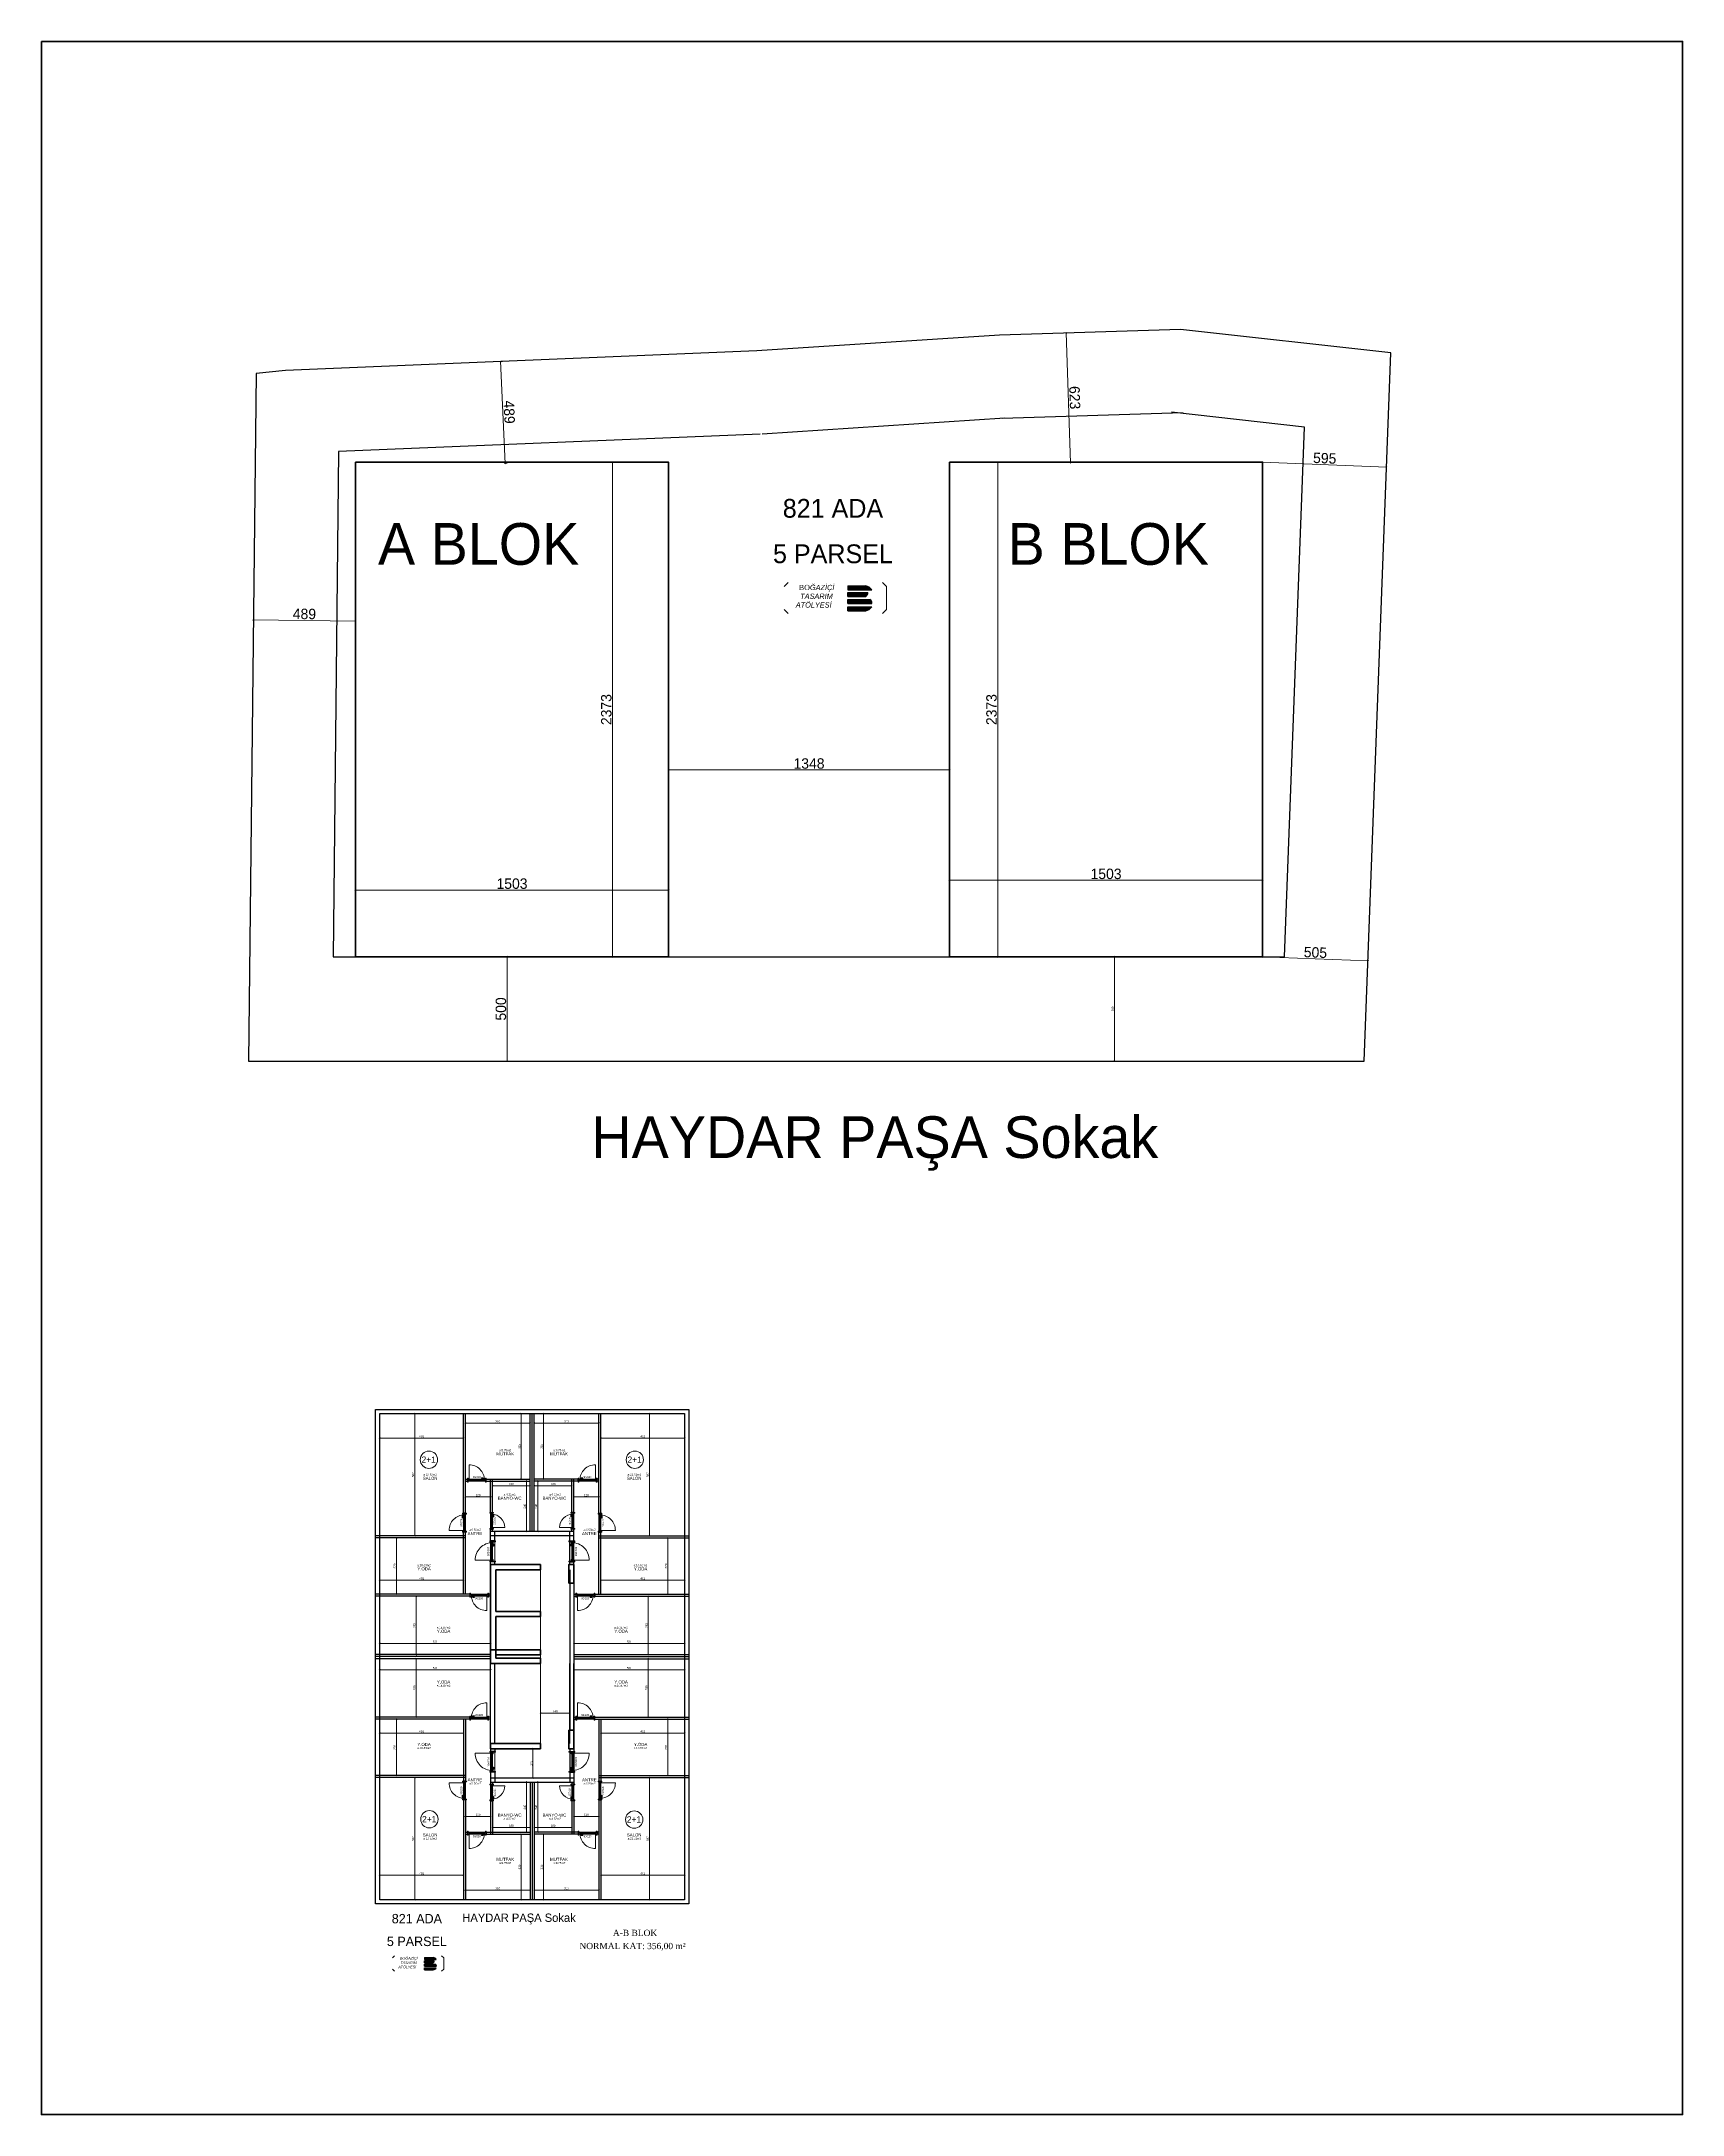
# Model space of a CAD drawing. Header units: centimetres. Extents: x 562865 to 1310255, y -148070 to 32737.
# Drawn here: x 618943 to 626817, y 1508 to 11455 of the extents above; entities that cross this region are included whole.
import ezdxf
from ezdxf.enums import TextEntityAlignment as Align

# ---------------------------------------------------------------- set-up
doc = ezdxf.new("R2010")
doc.units = ezdxf.units.CM
doc.header["$LTSCALE"] = 2.5
doc.layers.get('0').update_dxf_attribs({"color": 86})
for name, color, linetype, lineweight in [('_grns-03_Arka', 33, 'Continuous', 0), ('DUVAR', 4, 'Continuous', 30), ('duvar-kesim', 7, 'Continuous', 0), ('GÖRÜNÜŞLER', 96, 'Continuous', 25), ('iç ölçü', 106, 'Continuous', 18), ('kapi', 9, 'Continuous', 0), ('kolon', 1, 'Continuous', 53), ('Z_YOL_ADI', 7, 'Continuous', 0)]:
    doc.layers.add(name, color=color, linetype=linetype, lineweight=lineweight)
for name, color, linetype in [('alan', 7, 'Continuous'), ('kapi-yazi', 7, 'Continuous'), ('mahal', 7, 'Continuous')]:
    doc.layers.add(name, color=color, linetype=linetype)
doc.styles.add('autodim', font='times.ttf')
doc.styles.add('PINAR', font='comic.ttf')
doc.dimstyles.new('TEMİZ ÖLÇÜ', dxfattribs={"dimtxt": 10, "dimasz": 5, "dimexe": 1.8, "dimexo": 0.625, "dimgap": 3, "dimtad": 1, "dimdec": 0, "dimrnd": 0.5, "dimzin": 1, "dimdsep": 46, "dimtxsty": 'PINAR', "dimblk": 'OBLIQUE', "dimcen": 0.9, "dimdle": 2, "dimclrd": 256, "dimclre": 256, "dimclrt": 7, "dimadec": 0, "dimazin": 0, "dimtfac": 1, "dimtdec": 0, "dimtofl": 0, "dimtmove": 2, "dimatfit": 2, "dimfxl": 10, "dimfxlon": 1, "dimlwd": -1, "dimlwe": -1, "dimarcsym": 0})

# ---------------------------------------------------------------- blocks, each defined once
blk = doc.blocks.new('_Oblique')
at = {"color": 0, "linetype": 'ByBlock', "lineweight": -2}
blk.add_line((-0.5, -0.5), (0.5, 0.5), dxfattribs=at)
blk = doc.blocks.new('*D1041')
at = {"layer": 'Defpoints', "color": 0}
for p in [(621952, 7972.5), (623299.8, 7972.5), (623299.8, 7959.8)]:
    blk.add_point(p, dxfattribs=at)
at = {"layer": 'iç ölçü'}
for p, q in [((621950, 7959.8), (623301.8, 7959.8)), ((621952, 7969.8), (621952, 7958)), ((623299.8, 7969.8), (623299.8, 7958))]:
    blk.add_line(p, q, dxfattribs=at)
at = {"layer": 'iç ölçü', "linetype": 'ByBlock', "xscale": 5, "yscale": 5, "zscale": 5, "rotation": 180}
blk.add_blockref('_Oblique', (621952, 7959.8), dxfattribs=at)
at = {"layer": 'iç ölçü', "linetype": 'ByBlock', "xscale": 5, "yscale": 5, "zscale": 5}
blk.add_blockref('_Oblique', (623299.8, 7959.8), dxfattribs=at)
at = {"layer": 'iç ölçü', "color": 7, "insert": (622625.9, 7990.1), "char_height": 50, "attachment_point": 5, "style": 'PINAR'}
blk.add_mtext('1348', dxfattribs=at)
blk = doc.blocks.new('fm-door1')
at = {"linetype": 'Continuous'}
for p, q in [((0, 25), (0, -25)), ((100, 25), (0, 25)), ((80, 32), (80, 0)), ((84, 28), (128, 28)), ((90, 50), (910, 50)), ((90, 50), (90, 30)), ((100, 30), (90, 30)), ((100, 30), (100, -5)), ((100, 30), (100, -5)), ((100, 0), (900, 0)), ((190, 50), (190, 0)), ((810, 50), (810, 0)), ((910, 30), (900, 30)), ((900, 30), (900, -5)), ((900, 25), (1000, 25)), ((910, 50), (910, 30)), ((1000, 25), (1000, -25)), ((110, -25), (0, -25)), ((100, -5), (110, -5)), ((110, -5), (100, -5)), ((110, -5), (110, -25)), ((110, -25), (110, -5)), ((890, -25), (890, -5)), ((890, -5), (900, -5)), ((890, -25), (1000, -25))]:
    blk.add_line(p, q, dxfattribs=at)
at = {"color": 8, "linetype": 'Continuous'}
for p, q in [((190, 35), (810, 35)), ((190, 15), (810, 15))]:
    blk.add_line(p, q, dxfattribs=at)
at = {"linetype": 'Continuous'}
for points in [[(858, 58), (858, 89, 0.414214), (842, 104), (759, 104, 1), (759, 89), (835, 89, -0.414214), (842, 81), (842, 58)], [(858, -8), (858, -39, -0.414214), (842, -54), (759, -54, -1), (759, -39), (835, -39, 0.414214), (842, -31), (842, -8)]]:
    blk.add_lwpolyline(points, format="xyb", dxfattribs=at)
for points in [[(869, 50), (869, 58), (831, 58), (831, 50)], [(869, 0), (869, -8), (831, -8), (831, 0)]]:
    blk.add_lwpolyline(points, dxfattribs=at)
blk.add_circle((84, 32), 4.26, dxfattribs=at)
blk = doc.blocks.new('*D1043')
at = {"layer": 'Defpoints', "color": 0}
for p in [(620632.1, 3404.7), (620632.1, 3134.7), (620646.8, 3134.7)]:
    blk.add_point(p, dxfattribs=at)
at = {"layer": 'iç ölçü'}
for p, q in [((620636.8, 3404.7), (620648.6, 3404.7)), ((620646.8, 3406.7), (620646.8, 3132.7)), ((620636.8, 3134.7), (620648.6, 3134.7))]:
    blk.add_line(p, q, dxfattribs=at)
at = {"layer": 'iç ölçü', "linetype": 'ByBlock', "xscale": 5, "yscale": 5, "zscale": 5}
for p, rotation in [((620646.8, 3404.7), 90), ((620646.8, 3134.7), 270)]:
    blk.add_blockref('_Oblique', p, dxfattribs=dict(at, rotation=rotation))
at = {"layer": 'iç ölçü', "color": 7, "insert": (620638.3, 3269.7), "char_height": 10, "attachment_point": 5, "rotation": 90, "style": 'PINAR'}
blk.add_mtext('270', dxfattribs=at)
blk = doc.blocks.new('*D1044')
at = {"layer": 'Defpoints', "color": 0}
for p in [(620566.5, 3365.2), (620967.7, 3365.2), (620967.7, 3338)]:
    blk.add_point(p, dxfattribs=at)
at = {"layer": 'iç ölçü'}
for p, q in [((620564.5, 3338), (620969.7, 3338)), ((620566.5, 3348), (620566.5, 3336.2)), ((620967.7, 3348), (620967.7, 3336.2))]:
    blk.add_line(p, q, dxfattribs=at)
at = {"layer": 'iç ölçü', "linetype": 'ByBlock', "xscale": 5, "yscale": 5, "zscale": 5, "rotation": 180}
blk.add_blockref('_Oblique', (620566.5, 3338), dxfattribs=at)
at = {"layer": 'iç ölçü', "linetype": 'ByBlock', "xscale": 5, "yscale": 5, "zscale": 5}
blk.add_blockref('_Oblique', (620967.7, 3338), dxfattribs=at)
at = {"layer": 'iç ölçü', "color": 7, "insert": (620767.1, 3346.4), "char_height": 10, "attachment_point": 5, "style": 'PINAR'}
blk.add_mtext('401', dxfattribs=at)
blk = doc.blocks.new('*D1045')
at = {"layer": 'Defpoints', "color": 0}
for p in [(620833.4, 3694.7), (620741, 3414.7), (620833.4, 3414.7)]:
    blk.add_point(p, dxfattribs=at)
at = {"layer": 'iç ölçü'}
for p, q in [((620751, 3694.7), (620739.2, 3694.7)), ((620741, 3696.7), (620741, 3412.7)), ((620751, 3414.7), (620739.2, 3414.7))]:
    blk.add_line(p, q, dxfattribs=at)
at = {"layer": 'iç ölçü', "linetype": 'ByBlock', "xscale": 5, "yscale": 5, "zscale": 5}
for p, rotation in [((620741, 3694.7), 90), ((620741, 3414.7), 270)]:
    blk.add_blockref('_Oblique', p, dxfattribs=dict(at, rotation=rotation))
at = {"layer": 'iç ölçü', "color": 7, "insert": (620732.6, 3554.7), "char_height": 10, "attachment_point": 5, "rotation": 90, "style": 'PINAR'}
blk.add_mtext('280', dxfattribs=at)
blk = doc.blocks.new('*D1046')
at = {"layer": 'Defpoints', "color": 0}
for p in [(620566.5, 3640.6), (621097.7, 3641.6), (621097.7, 3640.6)]:
    blk.add_point(p, dxfattribs=at)
at = {"layer": 'iç ölçü'}
for p, q in [((620564.5, 3641.6), (621099.7, 3641.6)), ((620566.5, 3641.2), (620566.5, 3643.4)), ((621097.7, 3641.2), (621097.7, 3643.4))]:
    blk.add_line(p, q, dxfattribs=at)
at = {"layer": 'iç ölçü', "linetype": 'ByBlock', "xscale": 5, "yscale": 5, "zscale": 5, "rotation": 180}
blk.add_blockref('_Oblique', (620566.5, 3641.6), dxfattribs=at)
at = {"layer": 'iç ölçü', "linetype": 'ByBlock', "xscale": 5, "yscale": 5, "zscale": 5}
blk.add_blockref('_Oblique', (621097.7, 3641.6), dxfattribs=at)
at = {"layer": 'iç ölçü', "color": 7, "insert": (620832.1, 3650), "char_height": 10, "attachment_point": 5, "style": 'PINAR'}
blk.add_mtext('531', dxfattribs=at)
blk = doc.blocks.new('*D1047')
at = {"layer": 'Defpoints', "color": 0}
for p in [(620812.5, 3124.7), (620734.6, 2538.3), (620812.5, 2538.3)]:
    blk.add_point(p, dxfattribs=at)
at = {"layer": 'iç ölçü'}
for p, q in [((620744.6, 3124.7), (620732.8, 3124.7)), ((620734.6, 3126.7), (620734.6, 2536.3)), ((620744.6, 2538.3), (620732.8, 2538.3))]:
    blk.add_line(p, q, dxfattribs=at)
at = {"layer": 'iç ölçü', "linetype": 'ByBlock', "xscale": 5, "yscale": 5, "zscale": 5}
for p, rotation in [((620734.6, 3124.7), 90), ((620734.6, 2538.3), 270)]:
    blk.add_blockref('_Oblique', p, dxfattribs=dict(at, rotation=rotation))
at = {"layer": 'iç ölçü', "color": 7, "insert": (620726.2, 2831.5), "char_height": 10, "attachment_point": 5, "rotation": 90, "style": 'PINAR'}
blk.add_mtext('587', dxfattribs=at)
blk = doc.blocks.new('*D1048')
at = {"layer": 'Defpoints', "color": 0}
for p in [(620566.5, 2678.1), (620967.7, 2678.1), (620967.7, 2655.8)]:
    blk.add_point(p, dxfattribs=at)
at = {"layer": 'iç ölçü'}
for p, q in [((620564.5, 2655.8), (620969.7, 2655.8)), ((620566.5, 2665.8), (620566.5, 2654)), ((620967.7, 2665.8), (620967.7, 2654))]:
    blk.add_line(p, q, dxfattribs=at)
at = {"layer": 'iç ölçü', "linetype": 'ByBlock', "xscale": 5, "yscale": 5, "zscale": 5, "rotation": 180}
blk.add_blockref('_Oblique', (620566.5, 2655.8), dxfattribs=at)
at = {"layer": 'iç ölçü', "linetype": 'ByBlock', "xscale": 5, "yscale": 5, "zscale": 5}
blk.add_blockref('_Oblique', (620967.7, 2655.8), dxfattribs=at)
at = {"layer": 'iç ölçü', "color": 7, "insert": (620767.1, 2664.2), "char_height": 10, "attachment_point": 5, "style": 'PINAR'}
blk.add_mtext('401', dxfattribs=at)
blk = doc.blocks.new('*D1049')
at = {"layer": 'Defpoints', "color": 0}
for p in [(621182.2, 2852.7), (621182.2, 2538.3), (621244.3, 2538.3)]:
    blk.add_point(p, dxfattribs=at)
at = {"layer": 'iç ölçü'}
for p, q in [((621234.3, 2852.7), (621246.1, 2852.7)), ((621244.3, 2854.7), (621244.3, 2536.3)), ((621234.3, 2538.3), (621246.1, 2538.3))]:
    blk.add_line(p, q, dxfattribs=at)
at = {"layer": 'iç ölçü', "linetype": 'ByBlock', "xscale": 5, "yscale": 5, "zscale": 5}
for p, rotation in [((621244.3, 2852.7), 90), ((621244.3, 2538.3), 270)]:
    blk.add_blockref('_Oblique', p, dxfattribs=dict(at, rotation=rotation))
at = {"layer": 'iç ölçü', "color": 7, "insert": (621235.8, 2695.5), "char_height": 10, "attachment_point": 5, "rotation": 90, "style": 'PINAR'}
blk.add_mtext('315', dxfattribs=at)
blk = doc.blocks.new('*D1050')
at = {"layer": 'Defpoints', "color": 0}
for p in [(620977.7, 2605.6), (621287.7, 2605.6), (620977.7, 2584.4)]:
    blk.add_point(p, dxfattribs=at)
at = {"layer": 'iç ölçü'}
for p, q in [((620977.7, 2594.4), (620977.7, 2582.6)), ((621287.7, 2594.4), (621287.7, 2582.6)), ((621289.7, 2584.4), (620975.7, 2584.4))]:
    blk.add_line(p, q, dxfattribs=at)
at = {"layer": 'iç ölçü', "linetype": 'ByBlock', "xscale": 5, "yscale": 5, "zscale": 5, "rotation": 180}
blk.add_blockref('_Oblique', (620977.7, 2584.4), dxfattribs=at)
at = {"layer": 'iç ölçü', "linetype": 'ByBlock', "xscale": 5, "yscale": 5, "zscale": 5}
blk.add_blockref('_Oblique', (621287.7, 2584.4), dxfattribs=at)
at = {"layer": 'iç ölçü', "color": 7, "insert": (621132.7, 2592.9), "char_height": 10, "attachment_point": 5, "style": 'PINAR'}
blk.add_mtext('310', dxfattribs=at)
blk = doc.blocks.new('*D1051')
at = {"layer": 'Defpoints', "color": 0}
for p in [(621219.7, 3102.7), (621270.6, 3102.7), (621219.7, 2862.7)]:
    blk.add_point(p, dxfattribs=at)
at = {"layer": 'iç ölçü'}
for p, q in [((621260.6, 3102.7), (621272.4, 3102.7)), ((621270.6, 2860.7), (621270.6, 3104.7)), ((621260.6, 2862.7), (621272.4, 2862.7))]:
    blk.add_line(p, q, dxfattribs=at)
at = {"layer": 'iç ölçü', "linetype": 'ByBlock', "xscale": 5, "yscale": 5, "zscale": 5}
for p, rotation in [((621270.6, 3102.7), 90), ((621270.6, 2862.7), 270)]:
    blk.add_blockref('_Oblique', p, dxfattribs=dict(at, rotation=rotation))
at = {"layer": 'iç ölçü', "color": 7, "insert": (621262.2, 2982.7), "char_height": 10, "attachment_point": 5, "rotation": 90, "style": 'PINAR'}
blk.add_mtext('240', dxfattribs=at)
blk = doc.blocks.new('*D1052')
at = {"layer": 'Defpoints', "color": 0}
for p in [(621287.7, 3051.9), (621107.7, 2983.8), (621107.7, 2885.2)]:
    blk.add_point(p, dxfattribs=at)
at = {"layer": 'iç ölçü'}
for p, q in [((621289.7, 2885.2), (621105.7, 2885.2)), ((621107.7, 2895.2), (621107.7, 2883.4)), ((621287.7, 2895.2), (621287.7, 2883.4))]:
    blk.add_line(p, q, dxfattribs=at)
at = {"layer": 'iç ölçü', "linetype": 'ByBlock', "xscale": 5, "yscale": 5, "zscale": 5, "rotation": 180}
blk.add_blockref('_Oblique', (621107.7, 2885.2), dxfattribs=at)
at = {"layer": 'iç ölçü', "linetype": 'ByBlock', "xscale": 5, "yscale": 5, "zscale": 5}
blk.add_blockref('_Oblique', (621287.7, 2885.2), dxfattribs=at)
at = {"layer": 'iç ölçü', "color": 7, "insert": (621197.7, 2893.6), "char_height": 10, "attachment_point": 5, "style": 'PINAR'}
blk.add_mtext('180', dxfattribs=at)
blk = doc.blocks.new('*D1053')
at = {"layer": 'Defpoints', "color": 0}
for p in [(620977.7, 2938.4), (620977.7, 2907.1), (621097.7, 2907.1)]:
    blk.add_point(p, dxfattribs=at)
at = {"layer": 'iç ölçü'}
for p, q in [((621099.7, 2938.4), (620975.7, 2938.4)), ((620977.7, 2928.4), (620977.7, 2940.2)), ((621097.7, 2928.4), (621097.7, 2940.2))]:
    blk.add_line(p, q, dxfattribs=at)
at = {"layer": 'iç ölçü', "linetype": 'ByBlock', "xscale": 5, "yscale": 5, "zscale": 5, "rotation": 180}
blk.add_blockref('_Oblique', (620977.7, 2938.4), dxfattribs=at)
at = {"layer": 'iç ölçü', "linetype": 'ByBlock', "xscale": 5, "yscale": 5, "zscale": 5}
blk.add_blockref('_Oblique', (621097.7, 2938.4), dxfattribs=at)
at = {"layer": 'iç ölçü', "color": 7, "insert": (621037.7, 2946.8), "char_height": 10, "attachment_point": 5, "style": 'PINAR'}
blk.add_mtext('120', dxfattribs=at)
blk = doc.blocks.new('*D1054')
at = {"layer": 'Defpoints', "color": 0}
for p in [(621253.2, 3262.7), (621253.2, 3122.7), (621301.5, 3122.7)]:
    blk.add_point(p, dxfattribs=at)
at = {"layer": 'iç ölçü'}
for p, q in [((621291.5, 3262.7), (621303.3, 3262.7)), ((621301.5, 3264.7), (621301.5, 3120.7)), ((621291.5, 3122.7), (621303.3, 3122.7))]:
    blk.add_line(p, q, dxfattribs=at)
at = {"layer": 'iç ölçü', "linetype": 'ByBlock', "xscale": 5, "yscale": 5, "zscale": 5}
for p, rotation in [((621301.5, 3262.7), 90), ((621301.5, 3122.7), 270)]:
    blk.add_blockref('_Oblique', p, dxfattribs=dict(at, rotation=rotation))
at = {"layer": 'iç ölçü', "color": 7, "insert": (621293.1, 3192.7), "char_height": 10, "attachment_point": 5, "rotation": 90, "style": 'PINAR'}
blk.add_mtext('140', dxfattribs=at)
blk = doc.blocks.new('*D1055')
at = {"layer": 'Defpoints', "color": 0}
for p in [(621337.7, 3414.4), (621477.7, 3433.7), (621477.7, 3414.4)]:
    blk.add_point(p, dxfattribs=at)
at = {"layer": 'iç ölçü'}
for p, q in [((621335.7, 3433.7), (621479.7, 3433.7)), ((621337.7, 3423.7), (621337.7, 3435.5)), ((621477.7, 3423.7), (621477.7, 3435.5))]:
    blk.add_line(p, q, dxfattribs=at)
at = {"layer": 'iç ölçü', "linetype": 'ByBlock', "xscale": 5, "yscale": 5, "zscale": 5, "rotation": 180}
blk.add_blockref('_Oblique', (621337.7, 3433.7), dxfattribs=at)
at = {"layer": 'iç ölçü', "linetype": 'ByBlock', "xscale": 5, "yscale": 5, "zscale": 5}
blk.add_blockref('_Oblique', (621477.7, 3433.7), dxfattribs=at)
at = {"layer": 'iç ölçü', "color": 7, "insert": (621407.7, 3442.1), "char_height": 10, "attachment_point": 5, "style": 'PINAR'}
blk.add_mtext('140', dxfattribs=at)
blk = doc.blocks.new('*D1056')
at = {"layer": 'Defpoints', "color": 0}
for p in [(621963.4, 3404.7), (621948.6, 3134.7), (621963.4, 3134.7)]:
    blk.add_point(p, dxfattribs=at)
at = {"layer": 'iç ölçü'}
for p, q in [((621958.6, 3404.7), (621946.8, 3404.7)), ((621948.6, 3406.7), (621948.6, 3132.7)), ((621958.6, 3134.7), (621946.8, 3134.7))]:
    blk.add_line(p, q, dxfattribs=at)
at = {"layer": 'iç ölçü', "linetype": 'ByBlock', "xscale": 5, "yscale": 5, "zscale": 5}
for p, rotation in [((621948.6, 3404.7), 90), ((621948.6, 3134.7), 270)]:
    blk.add_blockref('_Oblique', p, dxfattribs=dict(at, rotation=rotation))
at = {"layer": 'iç ölçü', "color": 7, "insert": (621940.1, 3269.7), "char_height": 10, "attachment_point": 5, "rotation": 90, "style": 'PINAR'}
blk.add_mtext('270', dxfattribs=at)
blk = doc.blocks.new('*D1057')
at = {"layer": 'Defpoints', "color": 0}
for p in [(621627.7, 3365.2), (621627.7, 3338), (622028.9, 3365.2)]:
    blk.add_point(p, dxfattribs=at)
at = {"layer": 'iç ölçü'}
for p, q in [((622030.9, 3338), (621625.7, 3338)), ((621627.7, 3348), (621627.7, 3336.2)), ((622028.9, 3348), (622028.9, 3336.2))]:
    blk.add_line(p, q, dxfattribs=at)
at = {"layer": 'iç ölçü', "linetype": 'ByBlock', "xscale": 5, "yscale": 5, "zscale": 5, "rotation": 180}
blk.add_blockref('_Oblique', (621627.7, 3338), dxfattribs=at)
at = {"layer": 'iç ölçü', "linetype": 'ByBlock', "xscale": 5, "yscale": 5, "zscale": 5}
blk.add_blockref('_Oblique', (622028.9, 3338), dxfattribs=at)
at = {"layer": 'iç ölçü', "color": 7, "insert": (621828.3, 3346.4), "char_height": 10, "attachment_point": 5, "style": 'PINAR'}
blk.add_mtext('401', dxfattribs=at)
blk = doc.blocks.new('*D1058')
at = {"layer": 'Defpoints', "color": 0}
for p in [(621762, 3694.7), (621762, 3414.7), (621854.4, 3414.7)]:
    blk.add_point(p, dxfattribs=at)
at = {"layer": 'iç ölçü'}
for p, q in [((621844.4, 3694.7), (621856.2, 3694.7)), ((621854.4, 3696.7), (621854.4, 3412.7)), ((621844.4, 3414.7), (621856.2, 3414.7))]:
    blk.add_line(p, q, dxfattribs=at)
at = {"layer": 'iç ölçü', "linetype": 'ByBlock', "xscale": 5, "yscale": 5, "zscale": 5}
for p, rotation in [((621854.4, 3694.7), 90), ((621854.4, 3414.7), 270)]:
    blk.add_blockref('_Oblique', p, dxfattribs=dict(at, rotation=rotation))
at = {"layer": 'iç ölçü', "color": 7, "insert": (621845.9, 3554.7), "char_height": 10, "attachment_point": 5, "rotation": 90, "style": 'PINAR'}
blk.add_mtext('280', dxfattribs=at)
blk = doc.blocks.new('*D1059')
at = {"layer": 'Defpoints', "color": 0}
for p in [(621497.7, 3641.6), (621497.7, 3640.6), (622028.9, 3640.6)]:
    blk.add_point(p, dxfattribs=at)
at = {"layer": 'iç ölçü'}
for p, q in [((622030.9, 3641.6), (621495.7, 3641.6)), ((621497.7, 3641.2), (621497.7, 3643.4)), ((622028.9, 3641.2), (622028.9, 3643.4))]:
    blk.add_line(p, q, dxfattribs=at)
at = {"layer": 'iç ölçü', "linetype": 'ByBlock', "xscale": 5, "yscale": 5, "zscale": 5, "rotation": 180}
blk.add_blockref('_Oblique', (621497.7, 3641.6), dxfattribs=at)
at = {"layer": 'iç ölçü', "linetype": 'ByBlock', "xscale": 5, "yscale": 5, "zscale": 5}
blk.add_blockref('_Oblique', (622028.9, 3641.6), dxfattribs=at)
at = {"layer": 'iç ölçü', "color": 7, "insert": (621763.3, 3650), "char_height": 10, "attachment_point": 5, "style": 'PINAR'}
blk.add_mtext('531', dxfattribs=at)
blk = doc.blocks.new('*D1060')
at = {"layer": 'Defpoints', "color": 0}
for p in [(621782.9, 3124.7), (621782.9, 2538.3), (621860.8, 2538.3)]:
    blk.add_point(p, dxfattribs=at)
at = {"layer": 'iç ölçü'}
for p, q in [((621850.8, 3124.7), (621862.6, 3124.7)), ((621860.8, 3126.7), (621860.8, 2536.3)), ((621850.8, 2538.3), (621862.6, 2538.3))]:
    blk.add_line(p, q, dxfattribs=at)
at = {"layer": 'iç ölçü', "linetype": 'ByBlock', "xscale": 5, "yscale": 5, "zscale": 5}
for p, rotation in [((621860.8, 3124.7), 90), ((621860.8, 2538.3), 270)]:
    blk.add_blockref('_Oblique', p, dxfattribs=dict(at, rotation=rotation))
at = {"layer": 'iç ölçü', "color": 7, "insert": (621852.3, 2831.5), "char_height": 10, "attachment_point": 5, "rotation": 90, "style": 'PINAR'}
blk.add_mtext('587', dxfattribs=at)
blk = doc.blocks.new('*D1061')
at = {"layer": 'Defpoints', "color": 0}
for p in [(621627.7, 2678.1), (621627.7, 2655.8), (622028.9, 2678.1)]:
    blk.add_point(p, dxfattribs=at)
at = {"layer": 'iç ölçü'}
for p, q in [((622030.9, 2655.8), (621625.7, 2655.8)), ((621627.7, 2665.8), (621627.7, 2654)), ((622028.9, 2665.8), (622028.9, 2654))]:
    blk.add_line(p, q, dxfattribs=at)
at = {"layer": 'iç ölçü', "linetype": 'ByBlock', "xscale": 5, "yscale": 5, "zscale": 5, "rotation": 180}
blk.add_blockref('_Oblique', (621627.7, 2655.8), dxfattribs=at)
at = {"layer": 'iç ölçü', "linetype": 'ByBlock', "xscale": 5, "yscale": 5, "zscale": 5}
blk.add_blockref('_Oblique', (622028.9, 2655.8), dxfattribs=at)
at = {"layer": 'iç ölçü', "color": 7, "insert": (621828.3, 2664.2), "char_height": 10, "attachment_point": 5, "style": 'PINAR'}
blk.add_mtext('401', dxfattribs=at)
blk = doc.blocks.new('*D1062')
at = {"layer": 'Defpoints', "color": 0}
for p in [(621413.2, 2852.7), (621351.1, 2538.3), (621413.2, 2538.3)]:
    blk.add_point(p, dxfattribs=at)
at = {"layer": 'iç ölçü'}
for p, q in [((621361.1, 2852.7), (621349.3, 2852.7)), ((621351.1, 2854.7), (621351.1, 2536.3)), ((621361.1, 2538.3), (621349.3, 2538.3))]:
    blk.add_line(p, q, dxfattribs=at)
at = {"layer": 'iç ölçü', "linetype": 'ByBlock', "xscale": 5, "yscale": 5, "zscale": 5}
for p, rotation in [((621351.1, 2852.7), 90), ((621351.1, 2538.3), 270)]:
    blk.add_blockref('_Oblique', p, dxfattribs=dict(at, rotation=rotation))
at = {"layer": 'iç ölçü', "color": 7, "insert": (621342.6, 2695.5), "char_height": 10, "attachment_point": 5, "rotation": 90, "style": 'PINAR'}
blk.add_mtext('315', dxfattribs=at)
blk = doc.blocks.new('*D1063')
at = {"layer": 'Defpoints', "color": 0}
for p in [(621307.7, 2605.6), (621617.7, 2605.6), (621617.7, 2584.4)]:
    blk.add_point(p, dxfattribs=at)
at = {"layer": 'iç ölçü'}
for p, q in [((621307.7, 2594.4), (621307.7, 2582.6)), ((621617.7, 2594.4), (621617.7, 2582.6)), ((621305.7, 2584.4), (621619.7, 2584.4))]:
    blk.add_line(p, q, dxfattribs=at)
at = {"layer": 'iç ölçü', "linetype": 'ByBlock', "xscale": 5, "yscale": 5, "zscale": 5, "rotation": 180}
blk.add_blockref('_Oblique', (621307.7, 2584.4), dxfattribs=at)
at = {"layer": 'iç ölçü', "linetype": 'ByBlock', "xscale": 5, "yscale": 5, "zscale": 5}
blk.add_blockref('_Oblique', (621617.7, 2584.4), dxfattribs=at)
at = {"layer": 'iç ölçü', "color": 7, "insert": (621462.7, 2592.9), "char_height": 10, "attachment_point": 5, "style": 'PINAR'}
blk.add_mtext('310', dxfattribs=at)
blk = doc.blocks.new('*D1064')
at = {"layer": 'Defpoints', "color": 0}
for p in [(621324.8, 3102.7), (621375.7, 3102.7), (621375.7, 2862.7)]:
    blk.add_point(p, dxfattribs=at)
at = {"layer": 'iç ölçü'}
for p, q in [((621334.8, 3102.7), (621323, 3102.7)), ((621324.8, 2860.7), (621324.8, 3104.7)), ((621334.8, 2862.7), (621323, 2862.7))]:
    blk.add_line(p, q, dxfattribs=at)
at = {"layer": 'iç ölçü', "linetype": 'ByBlock', "xscale": 5, "yscale": 5, "zscale": 5}
for p, rotation in [((621324.8, 3102.7), 90), ((621324.8, 2862.7), 270)]:
    blk.add_blockref('_Oblique', p, dxfattribs=dict(at, rotation=rotation))
at = {"layer": 'iç ölçü', "color": 7, "insert": (621316.4, 2982.7), "char_height": 10, "attachment_point": 5, "rotation": 90, "style": 'PINAR'}
blk.add_mtext('240', dxfattribs=at)
blk = doc.blocks.new('*D1065')
at = {"layer": 'Defpoints', "color": 0}
for p in [(621307.7, 3051.9), (621487.7, 2983.8), (621487.7, 2885.2)]:
    blk.add_point(p, dxfattribs=at)
at = {"layer": 'iç ölçü'}
for p, q in [((621305.7, 2885.2), (621489.7, 2885.2)), ((621307.7, 2895.2), (621307.7, 2883.4)), ((621487.7, 2895.2), (621487.7, 2883.4))]:
    blk.add_line(p, q, dxfattribs=at)
at = {"layer": 'iç ölçü', "linetype": 'ByBlock', "xscale": 5, "yscale": 5, "zscale": 5, "rotation": 180}
blk.add_blockref('_Oblique', (621307.7, 2885.2), dxfattribs=at)
at = {"layer": 'iç ölçü', "linetype": 'ByBlock', "xscale": 5, "yscale": 5, "zscale": 5}
blk.add_blockref('_Oblique', (621487.7, 2885.2), dxfattribs=at)
at = {"layer": 'iç ölçü', "color": 7, "insert": (621397.7, 2893.6), "char_height": 10, "attachment_point": 5, "style": 'PINAR'}
blk.add_mtext('180', dxfattribs=at)
blk = doc.blocks.new('*D1066')
at = {"layer": 'Defpoints', "color": 0}
for p in [(621497.7, 2907.1), (621617.7, 2938.4), (621617.7, 2907.1)]:
    blk.add_point(p, dxfattribs=at)
at = {"layer": 'iç ölçü'}
for p, q in [((621495.7, 2938.4), (621619.7, 2938.4)), ((621497.7, 2928.4), (621497.7, 2940.2)), ((621617.7, 2928.4), (621617.7, 2940.2))]:
    blk.add_line(p, q, dxfattribs=at)
at = {"layer": 'iç ölçü', "linetype": 'ByBlock', "xscale": 5, "yscale": 5, "zscale": 5, "rotation": 180}
blk.add_blockref('_Oblique', (621497.7, 2938.4), dxfattribs=at)
at = {"layer": 'iç ölçü', "linetype": 'ByBlock', "xscale": 5, "yscale": 5, "zscale": 5}
blk.add_blockref('_Oblique', (621617.7, 2938.4), dxfattribs=at)
at = {"layer": 'iç ölçü', "color": 7, "insert": (621557.7, 2946.8), "char_height": 10, "attachment_point": 5, "style": 'PINAR'}
blk.add_mtext('120', dxfattribs=at)
blk = doc.blocks.new('*D1067')
at = {"layer": 'Defpoints', "color": 0}
for p in [(620632.1, 4274.7), (620646.8, 4274.7), (620632.1, 4004.7)]:
    blk.add_point(p, dxfattribs=at)
at = {"layer": 'iç ölçü'}
for p, q in [((620636.8, 4274.7), (620648.6, 4274.7)), ((620646.8, 4002.7), (620646.8, 4276.7)), ((620636.8, 4004.7), (620648.6, 4004.7))]:
    blk.add_line(p, q, dxfattribs=at)
at = {"layer": 'iç ölçü', "linetype": 'ByBlock', "xscale": 5, "yscale": 5, "zscale": 5}
for p, rotation in [((620646.8, 4274.7), 90), ((620646.8, 4004.7), 270)]:
    blk.add_blockref('_Oblique', p, dxfattribs=dict(at, rotation=rotation))
at = {"layer": 'iç ölçü', "color": 7, "insert": (620638.3, 4139.7), "char_height": 10, "attachment_point": 5, "rotation": 90, "style": 'PINAR'}
blk.add_mtext('270', dxfattribs=at)
blk = doc.blocks.new('*D1068')
at = {"layer": 'Defpoints', "color": 0}
for p in [(620566.5, 4044.2), (620967.7, 4071.4), (620967.7, 4044.2)]:
    blk.add_point(p, dxfattribs=at)
at = {"layer": 'iç ölçü'}
for p, q in [((620564.5, 4071.4), (620969.7, 4071.4)), ((620566.5, 4061.4), (620566.5, 4073.2)), ((620967.7, 4061.4), (620967.7, 4073.2))]:
    blk.add_line(p, q, dxfattribs=at)
at = {"layer": 'iç ölçü', "linetype": 'ByBlock', "xscale": 5, "yscale": 5, "zscale": 5, "rotation": 180}
blk.add_blockref('_Oblique', (620566.5, 4071.4), dxfattribs=at)
at = {"layer": 'iç ölçü', "linetype": 'ByBlock', "xscale": 5, "yscale": 5, "zscale": 5}
blk.add_blockref('_Oblique', (620967.7, 4071.4), dxfattribs=at)
at = {"layer": 'iç ölçü', "color": 7, "insert": (620767.1, 4079.8), "char_height": 10, "attachment_point": 5, "style": 'PINAR'}
blk.add_mtext('401', dxfattribs=at)
blk = doc.blocks.new('*D1069')
at = {"layer": 'Defpoints', "color": 0}
for p in [(620741, 3994.7), (620833.4, 3994.7), (620833.4, 3714.7)]:
    blk.add_point(p, dxfattribs=at)
at = {"layer": 'iç ölçü'}
for p, q in [((620751, 3994.7), (620739.2, 3994.7)), ((620741, 3712.7), (620741, 3996.7)), ((620751, 3714.7), (620739.2, 3714.7))]:
    blk.add_line(p, q, dxfattribs=at)
at = {"layer": 'iç ölçü', "linetype": 'ByBlock', "xscale": 5, "yscale": 5, "zscale": 5}
for p, rotation in [((620741, 3994.7), 90), ((620741, 3714.7), 270)]:
    blk.add_blockref('_Oblique', p, dxfattribs=dict(at, rotation=rotation))
at = {"layer": 'iç ölçü', "color": 7, "insert": (620732.6, 3854.7), "char_height": 10, "attachment_point": 5, "rotation": 90, "style": 'PINAR'}
blk.add_mtext('280', dxfattribs=at)
blk = doc.blocks.new('*D1070')
at = {"layer": 'Defpoints', "color": 0}
for p in [(620566.5, 3768.9), (621097.7, 3768.9), (621097.7, 3767.9)]:
    blk.add_point(p, dxfattribs=at)
at = {"layer": 'iç ölçü'}
for p, q in [((620564.5, 3767.9), (621099.7, 3767.9)), ((620566.5, 3768.3), (620566.5, 3766.1)), ((621097.7, 3768.3), (621097.7, 3766.1))]:
    blk.add_line(p, q, dxfattribs=at)
at = {"layer": 'iç ölçü', "linetype": 'ByBlock', "xscale": 5, "yscale": 5, "zscale": 5, "rotation": 180}
blk.add_blockref('_Oblique', (620566.5, 3767.9), dxfattribs=at)
at = {"layer": 'iç ölçü', "linetype": 'ByBlock', "xscale": 5, "yscale": 5, "zscale": 5}
blk.add_blockref('_Oblique', (621097.7, 3767.9), dxfattribs=at)
at = {"layer": 'iç ölçü', "color": 7, "insert": (620832.1, 3776.4), "char_height": 10, "attachment_point": 5, "style": 'PINAR'}
blk.add_mtext('531', dxfattribs=at)
blk = doc.blocks.new('*D1071')
at = {"layer": 'Defpoints', "color": 0}
for p in [(620734.6, 4871.2), (620812.5, 4871.2), (620812.5, 4284.7)]:
    blk.add_point(p, dxfattribs=at)
at = {"layer": 'iç ölçü'}
for p, q in [((620744.6, 4871.2), (620732.8, 4871.2)), ((620734.6, 4282.7), (620734.6, 4873.2)), ((620744.6, 4284.7), (620732.8, 4284.7))]:
    blk.add_line(p, q, dxfattribs=at)
at = {"layer": 'iç ölçü', "linetype": 'ByBlock', "xscale": 5, "yscale": 5, "zscale": 5}
for p, rotation in [((620734.6, 4871.2), 90), ((620734.6, 4284.7), 270)]:
    blk.add_blockref('_Oblique', p, dxfattribs=dict(at, rotation=rotation))
at = {"layer": 'iç ölçü', "color": 7, "insert": (620726.2, 4577.9), "char_height": 10, "attachment_point": 5, "rotation": 90, "style": 'PINAR'}
blk.add_mtext('587', dxfattribs=at)
blk = doc.blocks.new('*D1072')
at = {"layer": 'Defpoints', "color": 0}
for p in [(620566.5, 4731.4), (620967.7, 4753.7), (620967.7, 4731.4)]:
    blk.add_point(p, dxfattribs=at)
at = {"layer": 'iç ölçü'}
for p, q in [((620564.5, 4753.7), (620969.7, 4753.7)), ((620566.5, 4743.7), (620566.5, 4755.5)), ((620967.7, 4743.7), (620967.7, 4755.5))]:
    blk.add_line(p, q, dxfattribs=at)
at = {"layer": 'iç ölçü', "linetype": 'ByBlock', "xscale": 5, "yscale": 5, "zscale": 5, "rotation": 180}
blk.add_blockref('_Oblique', (620566.5, 4753.7), dxfattribs=at)
at = {"layer": 'iç ölçü', "linetype": 'ByBlock', "xscale": 5, "yscale": 5, "zscale": 5}
blk.add_blockref('_Oblique', (620967.7, 4753.7), dxfattribs=at)
at = {"layer": 'iç ölçü', "color": 7, "insert": (620767.1, 4762.1), "char_height": 10, "attachment_point": 5, "style": 'PINAR'}
blk.add_mtext('401', dxfattribs=at)
blk = doc.blocks.new('*D1073')
at = {"layer": 'Defpoints', "color": 0}
for p in [(621182.2, 4871.2), (621244.3, 4871.2), (621182.2, 4556.7)]:
    blk.add_point(p, dxfattribs=at)
at = {"layer": 'iç ölçü'}
for p, q in [((621234.3, 4871.2), (621246.1, 4871.2)), ((621244.3, 4554.7), (621244.3, 4873.2)), ((621234.3, 4556.7), (621246.1, 4556.7))]:
    blk.add_line(p, q, dxfattribs=at)
at = {"layer": 'iç ölçü', "linetype": 'ByBlock', "xscale": 5, "yscale": 5, "zscale": 5}
for p, rotation in [((621244.3, 4871.2), 90), ((621244.3, 4556.7), 270)]:
    blk.add_blockref('_Oblique', p, dxfattribs=dict(at, rotation=rotation))
at = {"layer": 'iç ölçü', "color": 7, "insert": (621235.8, 4713.9), "char_height": 10, "attachment_point": 5, "rotation": 90, "style": 'PINAR'}
blk.add_mtext('315', dxfattribs=at)
blk = doc.blocks.new('*D1074')
at = {"layer": 'Defpoints', "color": 0}
for p in [(620977.7, 4825), (620977.7, 4803.8), (621287.7, 4803.8)]:
    blk.add_point(p, dxfattribs=at)
at = {"layer": 'iç ölçü'}
for p, q in [((621289.7, 4825), (620975.7, 4825)), ((620977.7, 4815), (620977.7, 4826.8)), ((621287.7, 4815), (621287.7, 4826.8))]:
    blk.add_line(p, q, dxfattribs=at)
at = {"layer": 'iç ölçü', "linetype": 'ByBlock', "xscale": 5, "yscale": 5, "zscale": 5, "rotation": 180}
blk.add_blockref('_Oblique', (620977.7, 4825), dxfattribs=at)
at = {"layer": 'iç ölçü', "linetype": 'ByBlock', "xscale": 5, "yscale": 5, "zscale": 5}
blk.add_blockref('_Oblique', (621287.7, 4825), dxfattribs=at)
at = {"layer": 'iç ölçü', "color": 7, "insert": (621132.7, 4833.4), "char_height": 10, "attachment_point": 5, "style": 'PINAR'}
blk.add_mtext('310', dxfattribs=at)
blk = doc.blocks.new('*D1075')
at = {"layer": 'Defpoints', "color": 0}
for p in [(621219.7, 4546.7), (621219.7, 4306.7), (621270.6, 4306.7)]:
    blk.add_point(p, dxfattribs=at)
at = {"layer": 'iç ölçü'}
for p, q in [((621260.6, 4546.7), (621272.4, 4546.7)), ((621270.6, 4548.7), (621270.6, 4304.7)), ((621260.6, 4306.7), (621272.4, 4306.7))]:
    blk.add_line(p, q, dxfattribs=at)
at = {"layer": 'iç ölçü', "linetype": 'ByBlock', "xscale": 5, "yscale": 5, "zscale": 5}
for p, rotation in [((621270.6, 4546.7), 90), ((621270.6, 4306.7), 270)]:
    blk.add_blockref('_Oblique', p, dxfattribs=dict(at, rotation=rotation))
at = {"layer": 'iç ölçü', "color": 7, "insert": (621262.2, 4426.7), "char_height": 10, "attachment_point": 5, "rotation": 90, "style": 'PINAR'}
blk.add_mtext('240', dxfattribs=at)
blk = doc.blocks.new('*D1076')
at = {"layer": 'Defpoints', "color": 0}
for p in [(621107.7, 4524.3), (621107.7, 4425.7), (621287.7, 4357.6)]:
    blk.add_point(p, dxfattribs=at)
at = {"layer": 'iç ölçü'}
for p, q in [((621289.7, 4524.3), (621105.7, 4524.3)), ((621107.7, 4514.3), (621107.7, 4526.1)), ((621287.7, 4514.3), (621287.7, 4526.1))]:
    blk.add_line(p, q, dxfattribs=at)
at = {"layer": 'iç ölçü', "linetype": 'ByBlock', "xscale": 5, "yscale": 5, "zscale": 5, "rotation": 180}
blk.add_blockref('_Oblique', (621107.7, 4524.3), dxfattribs=at)
at = {"layer": 'iç ölçü', "linetype": 'ByBlock', "xscale": 5, "yscale": 5, "zscale": 5}
blk.add_blockref('_Oblique', (621287.7, 4524.3), dxfattribs=at)
at = {"layer": 'iç ölçü', "color": 7, "insert": (621197.7, 4532.7), "char_height": 10, "attachment_point": 5, "style": 'PINAR'}
blk.add_mtext('180', dxfattribs=at)
blk = doc.blocks.new('*D1077')
at = {"layer": 'Defpoints', "color": 0}
for p in [(620977.7, 4502.4), (621097.7, 4502.4), (620977.7, 4471.1)]:
    blk.add_point(p, dxfattribs=at)
at = {"layer": 'iç ölçü'}
for p, q in [((620977.7, 4481.1), (620977.7, 4469.3)), ((621097.7, 4481.1), (621097.7, 4469.3)), ((621099.7, 4471.1), (620975.7, 4471.1))]:
    blk.add_line(p, q, dxfattribs=at)
at = {"layer": 'iç ölçü', "linetype": 'ByBlock', "xscale": 5, "yscale": 5, "zscale": 5, "rotation": 180}
blk.add_blockref('_Oblique', (620977.7, 4471.1), dxfattribs=at)
at = {"layer": 'iç ölçü', "linetype": 'ByBlock', "xscale": 5, "yscale": 5, "zscale": 5}
blk.add_blockref('_Oblique', (621097.7, 4471.1), dxfattribs=at)
at = {"layer": 'iç ölçü', "color": 7, "insert": (621037.7, 4479.5), "char_height": 10, "attachment_point": 5, "style": 'PINAR'}
blk.add_mtext('120', dxfattribs=at)
blk = doc.blocks.new('*D1078')
at = {"layer": 'Defpoints', "color": 0}
for p in [(621948.6, 4274.7), (621963.4, 4274.7), (621963.4, 4004.7)]:
    blk.add_point(p, dxfattribs=at)
at = {"layer": 'iç ölçü'}
for p, q in [((621958.6, 4274.7), (621946.8, 4274.7)), ((621948.6, 4002.7), (621948.6, 4276.7)), ((621958.6, 4004.7), (621946.8, 4004.7))]:
    blk.add_line(p, q, dxfattribs=at)
at = {"layer": 'iç ölçü', "linetype": 'ByBlock', "xscale": 5, "yscale": 5, "zscale": 5}
for p, rotation in [((621948.6, 4274.7), 90), ((621948.6, 4004.7), 270)]:
    blk.add_blockref('_Oblique', p, dxfattribs=dict(at, rotation=rotation))
at = {"layer": 'iç ölçü', "color": 7, "insert": (621940.1, 4139.7), "char_height": 10, "attachment_point": 5, "rotation": 90, "style": 'PINAR'}
blk.add_mtext('270', dxfattribs=at)
blk = doc.blocks.new('*D1079')
at = {"layer": 'Defpoints', "color": 0}
for p in [(621627.7, 4071.4), (621627.7, 4044.2), (622028.9, 4044.2)]:
    blk.add_point(p, dxfattribs=at)
at = {"layer": 'iç ölçü'}
for p, q in [((622030.9, 4071.4), (621625.7, 4071.4)), ((621627.7, 4061.4), (621627.7, 4073.2)), ((622028.9, 4061.4), (622028.9, 4073.2))]:
    blk.add_line(p, q, dxfattribs=at)
at = {"layer": 'iç ölçü', "linetype": 'ByBlock', "xscale": 5, "yscale": 5, "zscale": 5, "rotation": 180}
blk.add_blockref('_Oblique', (621627.7, 4071.4), dxfattribs=at)
at = {"layer": 'iç ölçü', "linetype": 'ByBlock', "xscale": 5, "yscale": 5, "zscale": 5}
blk.add_blockref('_Oblique', (622028.9, 4071.4), dxfattribs=at)
at = {"layer": 'iç ölçü', "color": 7, "insert": (621828.3, 4079.8), "char_height": 10, "attachment_point": 5, "style": 'PINAR'}
blk.add_mtext('401', dxfattribs=at)
blk = doc.blocks.new('*D1080')
at = {"layer": 'Defpoints', "color": 0}
for p in [(621762, 3994.7), (621854.4, 3994.7), (621762, 3714.7)]:
    blk.add_point(p, dxfattribs=at)
at = {"layer": 'iç ölçü'}
for p, q in [((621844.4, 3994.7), (621856.2, 3994.7)), ((621854.4, 3712.7), (621854.4, 3996.7)), ((621844.4, 3714.7), (621856.2, 3714.7))]:
    blk.add_line(p, q, dxfattribs=at)
at = {"layer": 'iç ölçü', "linetype": 'ByBlock', "xscale": 5, "yscale": 5, "zscale": 5}
for p, rotation in [((621854.4, 3994.7), 90), ((621854.4, 3714.7), 270)]:
    blk.add_blockref('_Oblique', p, dxfattribs=dict(at, rotation=rotation))
at = {"layer": 'iç ölçü', "color": 7, "insert": (621845.9, 3854.7), "char_height": 10, "attachment_point": 5, "rotation": 90, "style": 'PINAR'}
blk.add_mtext('280', dxfattribs=at)
blk = doc.blocks.new('*D1081')
at = {"layer": 'Defpoints', "color": 0}
for p in [(621497.7, 3768.9), (621497.7, 3767.9), (622028.9, 3768.9)]:
    blk.add_point(p, dxfattribs=at)
at = {"layer": 'iç ölçü'}
for p, q in [((622030.9, 3767.9), (621495.7, 3767.9)), ((621497.7, 3768.3), (621497.7, 3766.1)), ((622028.9, 3768.3), (622028.9, 3766.1))]:
    blk.add_line(p, q, dxfattribs=at)
at = {"layer": 'iç ölçü', "linetype": 'ByBlock', "xscale": 5, "yscale": 5, "zscale": 5, "rotation": 180}
blk.add_blockref('_Oblique', (621497.7, 3767.9), dxfattribs=at)
at = {"layer": 'iç ölçü', "linetype": 'ByBlock', "xscale": 5, "yscale": 5, "zscale": 5}
blk.add_blockref('_Oblique', (622028.9, 3767.9), dxfattribs=at)
at = {"layer": 'iç ölçü', "color": 7, "insert": (621763.3, 3776.4), "char_height": 10, "attachment_point": 5, "style": 'PINAR'}
blk.add_mtext('531', dxfattribs=at)
blk = doc.blocks.new('*D1082')
at = {"layer": 'Defpoints', "color": 0}
for p in [(621782.9, 4871.2), (621860.8, 4871.2), (621782.9, 4284.7)]:
    blk.add_point(p, dxfattribs=at)
at = {"layer": 'iç ölçü'}
for p, q in [((621850.8, 4871.2), (621862.6, 4871.2)), ((621860.8, 4282.7), (621860.8, 4873.2)), ((621850.8, 4284.7), (621862.6, 4284.7))]:
    blk.add_line(p, q, dxfattribs=at)
at = {"layer": 'iç ölçü', "linetype": 'ByBlock', "xscale": 5, "yscale": 5, "zscale": 5}
for p, rotation in [((621860.8, 4871.2), 90), ((621860.8, 4284.7), 270)]:
    blk.add_blockref('_Oblique', p, dxfattribs=dict(at, rotation=rotation))
at = {"layer": 'iç ölçü', "color": 7, "insert": (621852.3, 4577.9), "char_height": 10, "attachment_point": 5, "rotation": 90, "style": 'PINAR'}
blk.add_mtext('587', dxfattribs=at)
blk = doc.blocks.new('*D1083')
at = {"layer": 'Defpoints', "color": 0}
for p in [(621627.7, 4753.7), (621627.7, 4731.4), (622028.9, 4731.4)]:
    blk.add_point(p, dxfattribs=at)
at = {"layer": 'iç ölçü'}
for p, q in [((622030.9, 4753.7), (621625.7, 4753.7)), ((621627.7, 4743.7), (621627.7, 4755.5)), ((622028.9, 4743.7), (622028.9, 4755.5))]:
    blk.add_line(p, q, dxfattribs=at)
at = {"layer": 'iç ölçü', "linetype": 'ByBlock', "xscale": 5, "yscale": 5, "zscale": 5, "rotation": 180}
blk.add_blockref('_Oblique', (621627.7, 4753.7), dxfattribs=at)
at = {"layer": 'iç ölçü', "linetype": 'ByBlock', "xscale": 5, "yscale": 5, "zscale": 5}
blk.add_blockref('_Oblique', (622028.9, 4753.7), dxfattribs=at)
at = {"layer": 'iç ölçü', "color": 7, "insert": (621828.3, 4762.1), "char_height": 10, "attachment_point": 5, "style": 'PINAR'}
blk.add_mtext('401', dxfattribs=at)
blk = doc.blocks.new('*D1084')
at = {"layer": 'Defpoints', "color": 0}
for p in [(621351.1, 4871.2), (621413.2, 4871.2), (621413.2, 4556.7)]:
    blk.add_point(p, dxfattribs=at)
at = {"layer": 'iç ölçü'}
for p, q in [((621361.1, 4871.2), (621349.3, 4871.2)), ((621351.1, 4554.7), (621351.1, 4873.2)), ((621361.1, 4556.7), (621349.3, 4556.7))]:
    blk.add_line(p, q, dxfattribs=at)
at = {"layer": 'iç ölçü', "linetype": 'ByBlock', "xscale": 5, "yscale": 5, "zscale": 5}
for p, rotation in [((621351.1, 4871.2), 90), ((621351.1, 4556.7), 270)]:
    blk.add_blockref('_Oblique', p, dxfattribs=dict(at, rotation=rotation))
at = {"layer": 'iç ölçü', "color": 7, "insert": (621342.6, 4713.9), "char_height": 10, "attachment_point": 5, "rotation": 90, "style": 'PINAR'}
blk.add_mtext('315', dxfattribs=at)
blk = doc.blocks.new('*D1085')
at = {"layer": 'Defpoints', "color": 0}
for p in [(621307.7, 4803.8), (621617.7, 4825), (621617.7, 4803.8)]:
    blk.add_point(p, dxfattribs=at)
at = {"layer": 'iç ölçü'}
for p, q in [((621305.7, 4825), (621619.7, 4825)), ((621307.7, 4815), (621307.7, 4826.8)), ((621617.7, 4815), (621617.7, 4826.8))]:
    blk.add_line(p, q, dxfattribs=at)
at = {"layer": 'iç ölçü', "linetype": 'ByBlock', "xscale": 5, "yscale": 5, "zscale": 5, "rotation": 180}
blk.add_blockref('_Oblique', (621307.7, 4825), dxfattribs=at)
at = {"layer": 'iç ölçü', "linetype": 'ByBlock', "xscale": 5, "yscale": 5, "zscale": 5}
blk.add_blockref('_Oblique', (621617.7, 4825), dxfattribs=at)
at = {"layer": 'iç ölçü', "color": 7, "insert": (621462.7, 4833.4), "char_height": 10, "attachment_point": 5, "style": 'PINAR'}
blk.add_mtext('310', dxfattribs=at)
blk = doc.blocks.new('*D1086')
at = {"layer": 'Defpoints', "color": 0}
for p in [(621375.7, 4546.7), (621324.8, 4306.7), (621375.7, 4306.7)]:
    blk.add_point(p, dxfattribs=at)
at = {"layer": 'iç ölçü'}
for p, q in [((621334.8, 4546.7), (621323, 4546.7)), ((621324.8, 4548.7), (621324.8, 4304.7)), ((621334.8, 4306.7), (621323, 4306.7))]:
    blk.add_line(p, q, dxfattribs=at)
at = {"layer": 'iç ölçü', "linetype": 'ByBlock', "xscale": 5, "yscale": 5, "zscale": 5}
for p, rotation in [((621324.8, 4546.7), 90), ((621324.8, 4306.7), 270)]:
    blk.add_blockref('_Oblique', p, dxfattribs=dict(at, rotation=rotation))
at = {"layer": 'iç ölçü', "color": 7, "insert": (621316.4, 4426.7), "char_height": 10, "attachment_point": 5, "rotation": 90, "style": 'PINAR'}
blk.add_mtext('240', dxfattribs=at)
blk = doc.blocks.new('*D1087')
at = {"layer": 'Defpoints', "color": 0}
for p in [(621487.7, 4524.3), (621487.7, 4425.7), (621307.7, 4357.6)]:
    blk.add_point(p, dxfattribs=at)
at = {"layer": 'iç ölçü'}
for p, q in [((621305.7, 4524.3), (621489.7, 4524.3)), ((621307.7, 4514.3), (621307.7, 4526.1)), ((621487.7, 4514.3), (621487.7, 4526.1))]:
    blk.add_line(p, q, dxfattribs=at)
at = {"layer": 'iç ölçü', "linetype": 'ByBlock', "xscale": 5, "yscale": 5, "zscale": 5, "rotation": 180}
blk.add_blockref('_Oblique', (621307.7, 4524.3), dxfattribs=at)
at = {"layer": 'iç ölçü', "linetype": 'ByBlock', "xscale": 5, "yscale": 5, "zscale": 5}
blk.add_blockref('_Oblique', (621487.7, 4524.3), dxfattribs=at)
at = {"layer": 'iç ölçü', "color": 7, "insert": (621397.7, 4532.7), "char_height": 10, "attachment_point": 5, "style": 'PINAR'}
blk.add_mtext('180', dxfattribs=at)
blk = doc.blocks.new('*D1088')
at = {"layer": 'Defpoints', "color": 0}
for p in [(621497.7, 4502.4), (621617.7, 4502.4), (621617.7, 4471.1)]:
    blk.add_point(p, dxfattribs=at)
at = {"layer": 'iç ölçü'}
for p, q in [((621497.7, 4481.1), (621497.7, 4469.3)), ((621617.7, 4481.1), (621617.7, 4469.3)), ((621495.7, 4471.1), (621619.7, 4471.1))]:
    blk.add_line(p, q, dxfattribs=at)
at = {"layer": 'iç ölçü', "linetype": 'ByBlock', "xscale": 5, "yscale": 5, "zscale": 5, "rotation": 180}
blk.add_blockref('_Oblique', (621497.7, 4471.1), dxfattribs=at)
at = {"layer": 'iç ölçü', "linetype": 'ByBlock', "xscale": 5, "yscale": 5, "zscale": 5}
blk.add_blockref('_Oblique', (621617.7, 4471.1), dxfattribs=at)
at = {"layer": 'iç ölçü', "color": 7, "insert": (621557.7, 4479.5), "char_height": 10, "attachment_point": 5, "style": 'PINAR'}
blk.add_mtext('120', dxfattribs=at)
blk = doc.blocks.new('*D1089')
at = {"layer": 'Defpoints', "color": 0}
for p in [(621689.5, 9435.6), (621683.6, 7062.7), (621689.5, 7062.7)]:
    blk.add_point(p, dxfattribs=at)
at = {"layer": 'iç ölçü'}
for p, q in [((621688.9, 9435.6), (621681.8, 9435.6)), ((621683.6, 9437.6), (621683.6, 7060.7)), ((621688.9, 7062.7), (621681.8, 7062.7))]:
    blk.add_line(p, q, dxfattribs=at)
at = {"layer": 'iç ölçü', "linetype": 'ByBlock', "xscale": 5, "yscale": 5, "zscale": 5}
for p, rotation in [((621683.6, 9435.6), 90), ((621683.6, 7062.7), 270)]:
    blk.add_blockref('_Oblique', p, dxfattribs=dict(at, rotation=rotation))
at = {"layer": 'iç ölçü', "color": 7, "insert": (621653.5, 8249.2), "char_height": 50, "attachment_point": 5, "rotation": 90, "style": 'PINAR'}
blk.add_mtext('2373', dxfattribs=at)
blk = doc.blocks.new('*D1090')
at = {"layer": 'Defpoints', "color": 0}
for p in [(620449.6, 7405.2), (621952, 7405.2), (621952, 7383.1)]:
    blk.add_point(p, dxfattribs=at)
at = {"layer": 'iç ölçü'}
for p, q in [((620447.6, 7383.1), (621954, 7383.1)), ((620449.6, 7393.1), (620449.6, 7381.3)), ((621952, 7393.1), (621952, 7381.3))]:
    blk.add_line(p, q, dxfattribs=at)
at = {"layer": 'iç ölçü', "linetype": 'ByBlock', "xscale": 5, "yscale": 5, "zscale": 5, "rotation": 180}
blk.add_blockref('_Oblique', (620449.6, 7383.1), dxfattribs=at)
at = {"layer": 'iç ölçü', "linetype": 'ByBlock', "xscale": 5, "yscale": 5, "zscale": 5}
blk.add_blockref('_Oblique', (621952, 7383.1), dxfattribs=at)
at = {"layer": 'iç ölçü', "color": 7, "insert": (621200.8, 7413.6), "char_height": 50, "attachment_point": 5, "style": 'PINAR'}
blk.add_mtext('1503', dxfattribs=at)
blk = doc.blocks.new('*D1091')
at = {"layer": 'Defpoints', "color": 0}
for p in [(623519.8, 9435.6), (623531.6, 9435.6), (623519.8, 7062.7)]:
    blk.add_point(p, dxfattribs=at)
at = {"layer": 'iç ölçü'}
for p, q in [((623521.6, 9435.6), (623533.4, 9435.6)), ((623531.6, 7060.7), (623531.6, 9437.6)), ((623521.6, 7062.7), (623533.4, 7062.7))]:
    blk.add_line(p, q, dxfattribs=at)
at = {"layer": 'iç ölçü', "linetype": 'ByBlock', "xscale": 5, "yscale": 5, "zscale": 5}
for p, rotation in [((623531.6, 9435.6), 90), ((623531.6, 7062.7), 270)]:
    blk.add_blockref('_Oblique', p, dxfattribs=dict(at, rotation=rotation))
at = {"layer": 'iç ölçü', "color": 7, "insert": (623501.5, 8249.2), "char_height": 50, "attachment_point": 5, "rotation": 90, "style": 'PINAR'}
blk.add_mtext('2373', dxfattribs=at)
blk = doc.blocks.new('*D1092')
at = {"layer": 'Defpoints', "color": 0}
for p in [(623299.8, 9241.6), (624802.2, 9241.6), (624802.2, 7430.2)]:
    blk.add_point(p, dxfattribs=at)
at = {"layer": 'iç ölçü'}
for p, q in [((623297.8, 7430.2), (624804.2, 7430.2)), ((623299.8, 7440.2), (623299.8, 7428.4)), ((624802.2, 7440.2), (624802.2, 7428.4))]:
    blk.add_line(p, q, dxfattribs=at)
at = {"layer": 'iç ölçü', "linetype": 'ByBlock', "xscale": 5, "yscale": 5, "zscale": 5, "rotation": 180}
blk.add_blockref('_Oblique', (623299.8, 7430.2), dxfattribs=at)
at = {"layer": 'iç ölçü', "linetype": 'ByBlock', "xscale": 5, "yscale": 5, "zscale": 5}
blk.add_blockref('_Oblique', (624802.2, 7430.2), dxfattribs=at)
at = {"layer": 'iç ölçü', "color": 7, "insert": (624051, 7460.6), "char_height": 50, "attachment_point": 5, "style": 'PINAR'}
blk.add_mtext('1503', dxfattribs=at)
blk = doc.blocks.new('*D1093')
at = {"layer": 'Defpoints', "color": 0}
for p in [(621360.5, 7062.7), (621178.1, 6562.7), (621360.5, 6562.7)]:
    blk.add_point(p, dxfattribs=at)
at = {"layer": 'iç ölçü'}
for p, q in [((621188.1, 7062.7), (621176.3, 7062.7)), ((621178.1, 7064.7), (621178.1, 6560.7)), ((621188.1, 6562.7), (621176.3, 6562.7))]:
    blk.add_line(p, q, dxfattribs=at)
at = {"layer": 'iç ölçü', "linetype": 'ByBlock', "xscale": 5, "yscale": 5, "zscale": 5}
for p, rotation in [((621178.1, 7062.7), 90.00000000001334), ((621178.1, 6562.7), 270.0000000000134)]:
    blk.add_blockref('_Oblique', p, dxfattribs=dict(at, rotation=rotation))
at = {"layer": 'iç ölçü', "color": 7, "insert": (621147.7, 6812.7), "char_height": 50, "attachment_point": 5, "rotation": 90, "style": 'PINAR'}
blk.add_mtext('500', dxfattribs=at)
blk = doc.blocks.new('*D1094')
at = {"layer": 'Defpoints', "color": 0}
for p in [(624051, 7062.7), (624051, 6562.7), (624091.3, 6562.7)]:
    blk.add_point(p, dxfattribs=at)
at = {"layer": 'iç ölçü'}
for p, q in [((624081.3, 7062.7), (624093.1, 7062.7)), ((624091.3, 7064.7), (624091.3, 6560.7)), ((624081.3, 6562.7), (624093.1, 6562.7))]:
    blk.add_line(p, q, dxfattribs=at)
at = {"layer": 'iç ölçü', "linetype": 'ByBlock', "xscale": 5, "yscale": 5, "zscale": 5}
for p, rotation in [((624091.3, 7062.7), 90), ((624091.3, 6562.7), 270)]:
    blk.add_blockref('_Oblique', p, dxfattribs=dict(at, rotation=rotation))
at = {"layer": 'iç ölçü', "color": 7, "insert": (624082.8, 6812.7), "char_height": 10, "attachment_point": 5, "rotation": 90, "style": 'PINAR'}
blk.add_mtext('500', dxfattribs=at)
blk = doc.blocks.new('*D1095')
at = {"layer": 'Defpoints', "color": 0}
for p in [(624802.2, 7062.7), (625306.9, 7043.7), (625306.9, 7043.7)]:
    blk.add_point(p, dxfattribs=at)
at = {"layer": 'iç ölçü'}
for p, q in [((624800.2, 7062.8), (625308.9, 7043.6)), ((624802.2, 7063.4), (624802.3, 7064.5)), ((625306.9, 7044.3), (625306.9, 7045.5))]:
    blk.add_line(p, q, dxfattribs=at)
at = {"layer": 'iç ölçü', "linetype": 'ByBlock', "xscale": 5, "yscale": 5, "zscale": 5}
for p, rotation in [((624802.2, 7062.7), 177.8423566816754), ((625306.9, 7043.7), 357.8423566816754)]:
    blk.add_blockref('_Oblique', p, dxfattribs=dict(at, rotation=rotation))
at = {"layer": 'iç ölçü', "color": 7, "insert": (625055.7, 7083.6), "char_height": 50, "attachment_point": 5, "rotation": 357.84236, "style": 'PINAR'}
blk.add_mtext('505', dxfattribs=at)
blk = doc.blocks.new('*D1096')
at = {"layer": 'Defpoints', "color": 0}
for p in [(624802.2, 9435.6), (625396.1, 9413.2), (625396.1, 9413.2)]:
    blk.add_point(p, dxfattribs=at)
at = {"layer": 'iç ölçü'}
for p, q in [((624800.2, 9435.7), (625398.1, 9413.1)), ((624802.2, 9436.2), (624802.3, 9437.4)), ((625396.2, 9413.8), (625396.2, 9415))]:
    blk.add_line(p, q, dxfattribs=at)
at = {"layer": 'iç ölçü', "linetype": 'ByBlock', "xscale": 5, "yscale": 5, "zscale": 5}
for p, rotation in [((624802.2, 9435.6), 177.8423566816754), ((625396.1, 9413.2), 357.8423566816754)]:
    blk.add_blockref('_Oblique', p, dxfattribs=dict(at, rotation=rotation))
at = {"layer": 'iç ölçü', "color": 7, "insert": (625100.3, 9455.1), "char_height": 50, "attachment_point": 5, "rotation": 357.84236, "style": 'PINAR'}
blk.add_mtext('595', dxfattribs=at)
blk = doc.blocks.new('*D1097')
at = {"layer": 'Defpoints', "color": 0}
for p in [(623860.3, 10056.1), (623918.6, 10058), (623938.3, 9435.6)]:
    blk.add_point(p, dxfattribs=at)
at = {"layer": 'iç ölçü'}
for p, q in [((623870.3, 10056.5), (623858.5, 10056.1)), ((623880.1, 9431.7), (623860.3, 10058.1)), ((623890, 9434.1), (623878.2, 9433.7))]:
    blk.add_line(p, q, dxfattribs=at)
at = {"layer": 'iç ölçü', "linetype": 'ByBlock', "xscale": 5, "yscale": 5, "zscale": 5}
for p, rotation in [((623860.3, 10056.1), 91.81210111302231), ((623880, 9433.7), 271.8121011130223)]:
    blk.add_blockref('_Oblique', p, dxfattribs=dict(at, rotation=rotation))
at = {"layer": 'iç ölçü', "color": 7, "insert": (623900.7, 9745.9), "char_height": 50, "attachment_point": 5, "rotation": 271.8121, "style": 'PINAR'}
blk.add_mtext('623', dxfattribs=at)
blk = doc.blocks.new('*D1098')
at = {"layer": 'Defpoints', "color": 0}
for p in [(621145.5, 9919.2), (621244.5, 9923.7), (621266.4, 9435.6)]:
    blk.add_point(p, dxfattribs=at)
at = {"layer": 'iç ölçü'}
for p, q in [((621155.5, 9919.7), (621143.7, 9919.2)), ((621167.5, 9429.2), (621145.5, 9921.2)), ((621177.4, 9431.6), (621165.6, 9431.1))]:
    blk.add_line(p, q, dxfattribs=at)
at = {"layer": 'iç ölçü', "linetype": 'ByBlock', "xscale": 5, "yscale": 5, "zscale": 5}
for p, rotation in [((621145.5, 9919.2), 92.56369684232874), ((621167.4, 9431.2), 272.5636968423287)]:
    blk.add_blockref('_Oblique', p, dxfattribs=dict(at, rotation=rotation))
at = {"layer": 'iç ölçü', "color": 7, "insert": (621187.4, 9676.6), "char_height": 50, "attachment_point": 5, "rotation": 272.5637, "style": 'PINAR'}
blk.add_mtext('489', dxfattribs=at)
blk = doc.blocks.new('*D1099')
at = {"layer": 'Defpoints', "color": 0}
for p in [(619959.8, 8679.4), (619960.4, 8735.5), (620449.6, 8730.2)]:
    blk.add_point(p, dxfattribs=at)
at = {"layer": 'iç ölçü'}
for p, q in [((620451, 8674.1), (619957.8, 8679.4)), ((619959.9, 8689.4), (619959.8, 8677.6)), ((620449.1, 8684.1), (620449, 8672.3))]:
    blk.add_line(p, q, dxfattribs=at)
at = {"layer": 'iç ölçü', "linetype": 'ByBlock', "xscale": 5, "yscale": 5, "zscale": 5}
for p, rotation in [((619959.8, 8679.4), 179.381209293191), ((620449, 8674.1), 359.3812092931909)]:
    blk.add_blockref('_Oblique', p, dxfattribs=dict(at, rotation=rotation))
at = {"layer": 'iç ölçü', "color": 7, "insert": (620204.8, 8707.8), "char_height": 50, "attachment_point": 5, "rotation": 359.38121, "style": 'PINAR'}
blk.add_mtext('489', dxfattribs=at)
blk = doc.blocks.new('A$C1BDB261E')
at = {"layer": 'DUVAR'}
h = blk.add_hatch(color=41, dxfattribs=at)
h.dxf.hatch_style = 1
h.paths.add_polyline_path([(195.7, 57.1), (210.2, 57.1, 0.202686), (195.7, 66.8), (153.1, 66.8), (153.1, 57.1)])
h.paths.add_polyline_path([(153.1, 50.6), (153.1, 40.9), (195.7, 40.9, 0.299894), (200.5, 50.6), (195.7, 50.6)])
h.paths.add_polyline_path([(210.7, 24.4, 0.299894), (205.8, 34.1), (201, 34.1), (153.1, 34.1), (153.1, 24.4)])
h.paths.add_polyline_path([(195.7, 6.7, 0.202686), (210.2, 16.4), (195.7, 16.4), (153.1, 16.4), (153.1, 6.7)])
at = {"layer": '_grns-03_Arka'}
for p, q in [((0, 65), (10, 75)), ((245.7, 65), (235.7, 75)), ((245.7, 65), (245.7, 10)), ((10, 0), (0, 10)), ((235.7, 0), (245.7, 10))]:
    blk.add_line(p, q, dxfattribs=at)
at = {"layer": 'DUVAR', "color": 41}
for p, q in [((153.1, 66.8), (153.1, 57.1)), ((153.1, 66.8), (195.7, 66.8)), ((153.1, 57.1), (195.7, 57.1)), ((153.1, 40.9), (153.1, 50.6)), ((153.1, 50.6), (195.7, 50.6)), ((195.7, 57.1), (210.2, 57.1)), ((195.7, 50.6), (200.5, 50.6)), ((153.1, 40.9), (195.7, 40.9)), ((153.1, 24.4), (153.1, 34.1)), ((153.1, 34.1), (201, 34.1)), ((153.1, 24.4), (210.7, 24.4)), ((153.1, 6.7), (153.1, 16.4)), ((153.1, 16.4), (195.7, 16.4)), ((153.1, 6.7), (195.7, 6.7)), ((195.7, 16.4), (210.2, 16.4)), ((201, 34.1), (205.8, 34.1))]:
    blk.add_line(p, q, dxfattribs=at)
for centre, radius, start, end in [((191.5, 44.7), 22.4, 33.3943, 79.2256), ((190.8, 49.4), 9.84, 300.0476, 6.8223), ((191.5, 28.7), 22.4, 280.7744, 326.6057), ((200.9, 25.6), 9.84, 353.1777, 59.9524)]:
    blk.add_arc(centre, radius, start, end, dxfattribs=at)
at = {"insert": (22.8, 69.1), "char_height": 12.589, "width": 119.549, "attachment_point": 1, "style": 'autodim'}
blk.add_mtext('\\pi12.452;BO{\\fArial|b0|i1|c162|p34;ĞAZİÇİ \\P\\pi15.789;TASARIM \\P\\pi5.1217;ATÖLYESİ}', dxfattribs=at)

msp = doc.modelspace()

# ---------------------------------------------------------------- linework, layer by layer
at = {"layer": 'DUVAR'}
for p, q in [((624408.7, 10073.5), (623540, 10046)), ((625416.8, 9961.3), (624408.7, 10073.5)), ((622375.1, 9970.4), (620113.9, 9877)), ((623540, 10046), (622375.1, 9970.4)), ((625288.8, 6562.7), (625416.8, 9961.3)), ((619972.6, 9861.2), (619937, 6562.7)), ((620113.9, 9877), (619972.6, 9861.2)), ((619937, 6562.7), (625288.8, 6562.7)), ((620967.7, 4392.6), (620967.7, 4871.2)), ((620977.7, 4392.6), (620977.7, 4871.2)), ((621287.7, 4306.7), (621287.7, 4871.2)), ((621287.7, 4306.7), (621287.7, 4871.2)), ((621297.7, 4306.7), (621297.7, 4871.2)), ((621297.7, 4306.7), (621297.7, 4871.2)), ((621307.7, 4306.7), (621307.7, 4871.2)), ((621307.7, 4306.7), (621307.7, 4871.2)), ((621617.7, 4392.6), (621617.7, 4871.2)), ((621627.7, 4392.6), (621627.7, 4871.2)), ((620977.7, 4556.7), (620986.7, 4556.7)), ((620977.7, 4546.7), (620986.7, 4546.7)), ((620986.7, 4546.7), (620986.7, 4556.7)), ((621076.7, 4556.7), (621287.7, 4556.7)), ((621076.7, 4546.7), (621076.7, 4556.7)), ((621076.7, 4546.7), (621287.7, 4546.7)), ((621097.7, 4396), (621097.7, 4556.7)), ((621107.7, 4396), (621107.7, 4556.7)), ((621518.7, 4556.7), (621307.7, 4556.7)), ((621518.7, 4546.7), (621307.7, 4546.7)), ((621487.7, 4396), (621487.7, 4556.7)), ((621497.7, 4396), (621497.7, 4556.7)), ((621518.7, 4546.7), (621518.7, 4556.7)), ((621617.7, 4556.7), (621608.7, 4556.7)), ((621608.7, 4546.7), (621608.7, 4556.7)), ((621617.7, 4546.7), (621608.7, 4546.7)), ((620977.7, 4392.6), (620967.7, 4392.6)), ((621097.7, 4396), (621107.7, 4396)), ((621497.7, 4396), (621487.7, 4396)), ((621617.7, 4392.6), (621627.7, 4392.6)), ((620977.7, 4284.7), (620546.5, 4284.7)), ((620967.7, 4004.7), (620967.7, 4302.6)), ((620977.7, 4302.6), (620967.7, 4302.6)), ((620977.7, 4004.7), (620977.7, 4302.6)), ((621097.7, 4259.7), (621097.7, 4316)), ((621097.7, 4316), (621107.7, 4316)), ((621097.7, 4306.7), (621497.7, 4306.7)), ((621097.7, 4286.7), (621497.7, 4286.7)), ((621107.7, 4306.7), (621107.7, 4316)), ((621117.7, 4259.7), (621117.7, 4306.7)), ((621477.7, 4146.7), (621477.7, 4306.7)), ((621477.7, 4259.7), (621477.7, 4306.7)), ((621487.7, 4306.7), (621487.7, 4316)), ((621497.7, 4316), (621487.7, 4316)), ((621497.7, 4259.7), (621497.7, 4316)), ((621497.7, 4146.7), (621497.7, 4306.7)), ((621617.7, 4004.7), (621617.7, 4302.6)), ((621617.7, 4302.6), (621627.7, 4302.6)), ((621617.7, 4284.7), (622048.9, 4284.7)), ((621627.7, 4004.7), (621627.7, 4302.6)), ((620977.7, 4274.7), (620546.5, 4274.7)), ((621117.7, 4259.7), (621097.7, 4259.7)), ((621477.7, 4259.7), (621497.7, 4259.7)), ((621617.7, 4274.7), (622048.9, 4274.7)), ((621097.7, 4146.7), (621097.7, 4159.7)), ((621117.7, 4159.7), (621097.7, 4159.7)), ((621117.7, 4146.7), (621117.7, 4159.7)), ((621477.7, 4146.7), (621477.7, 4159.7)), ((621477.7, 4159.7), (621497.7, 4159.7)), ((621477.7, 4121.7), (621477.7, 3737.7)), ((621497.7, 4146.7), (621497.7, 4159.7)), ((621497.7, 4121.7), (621497.7, 3737.7)), ((620997.7, 4004.7), (620546.5, 4004.7)), ((620997.7, 3994.7), (620546.5, 3994.7)), ((620997.7, 4004.7), (620997.7, 3994.7)), ((621097.7, 4004.7), (621087.7, 4004.7)), ((621087.7, 4004.7), (621087.7, 3994.7)), ((621097.7, 3994.7), (621087.7, 3994.7)), ((621477.7, 4056.7), (621477.7, 3352.7)), ((621497.7, 4056.7), (621497.7, 3352.7)), ((621497.7, 4004.7), (621507.8, 4004.7)), ((621497.7, 3994.7), (621507.8, 3994.7)), ((621507.8, 4004.7), (621507.8, 3994.7)), ((621597.8, 4004.7), (622048.9, 4004.7)), ((621597.8, 4004.7), (621597.8, 3994.7)), ((621597.8, 3994.7), (622048.9, 3994.7)), ((621097.7, 3714.7), (620546.5, 3714.7)), ((621097.7, 3714.7), (620546.5, 3714.7)), ((621097.7, 3704.7), (620546.5, 3704.7)), ((621097.7, 3704.7), (620546.5, 3704.7)), ((621097.7, 3694.7), (620546.5, 3694.7)), ((621097.7, 3694.7), (620546.5, 3694.7)), ((621497.7, 3714.7), (622048.9, 3714.7)), ((621497.7, 3714.7), (622048.9, 3714.7)), ((621497.7, 3704.7), (622048.9, 3704.7)), ((621497.7, 3704.7), (622048.9, 3704.7)), ((621497.7, 3694.7), (622048.9, 3694.7)), ((621497.7, 3694.7), (622048.9, 3694.7)), ((621097.7, 3287.7), (621097.7, 3671.7)), ((621117.7, 3287.7), (621117.7, 3671.7)), ((621477.7, 3287.7), (621477.7, 3671.7)), ((621497.7, 3287.7), (621497.7, 3671.7)), ((620997.7, 3414.7), (620546.5, 3414.7)), ((620997.7, 3404.7), (620546.5, 3404.7)), ((620967.7, 3404.7), (620967.7, 3106.9)), ((620977.7, 3404.7), (620977.7, 3106.9)), ((620997.7, 3404.7), (620997.7, 3414.7)), ((621097.7, 3414.7), (621087.7, 3414.7)), ((621087.7, 3404.7), (621087.7, 3414.7)), ((621097.7, 3404.7), (621087.7, 3404.7)), ((621497.7, 3414.7), (621507.8, 3414.7)), ((621497.7, 3404.7), (621507.8, 3404.7)), ((621507.8, 3404.7), (621507.8, 3414.7)), ((621597.8, 3414.7), (622048.9, 3414.7)), ((621597.8, 3404.7), (621597.8, 3414.7)), ((621597.8, 3404.7), (622048.9, 3404.7)), ((621617.7, 3404.7), (621617.7, 3106.9)), ((621627.7, 3404.7), (621627.7, 3106.9)), ((621097.7, 3262.7), (621097.7, 3249.7)), ((621117.7, 3249.7), (621097.7, 3249.7)), ((621117.7, 3262.7), (621117.7, 3249.7)), ((621477.7, 3262.7), (621477.7, 3102.7)), ((621477.7, 3262.7), (621477.7, 3249.7)), ((621477.7, 3249.7), (621497.7, 3249.7)), ((621497.7, 3262.7), (621497.7, 3102.7)), ((621497.7, 3262.7), (621497.7, 3249.7)), ((620977.7, 3134.7), (620546.5, 3134.7)), ((620977.7, 3124.7), (620546.5, 3124.7)), ((620977.7, 3106.9), (620967.7, 3106.9)), ((621097.7, 3149.7), (621097.7, 3093.5)), ((621117.7, 3149.7), (621097.7, 3149.7)), ((621097.7, 3122.7), (621497.7, 3122.7)), ((621097.7, 3102.7), (621497.7, 3102.7)), ((621097.7, 3093.5), (621107.7, 3093.5)), ((621107.7, 3102.7), (621107.7, 3093.5)), ((621117.7, 3149.7), (621117.7, 3102.7)), ((621287.7, 3102.7), (621287.7, 2538.3)), ((621287.7, 3102.7), (621287.7, 2538.3)), ((621297.7, 3102.7), (621297.7, 2538.3)), ((621297.7, 3102.7), (621297.7, 2538.3)), ((621307.7, 3102.7), (621307.7, 2538.3)), ((621307.7, 3102.7), (621307.7, 2538.3)), ((621477.7, 3149.7), (621477.7, 3102.7)), ((621477.7, 3149.7), (621497.7, 3149.7)), ((621487.7, 3102.7), (621487.7, 3093.5)), ((621497.7, 3093.5), (621487.7, 3093.5)), ((621497.7, 3149.7), (621497.7, 3093.5)), ((621617.7, 3134.7), (622048.9, 3134.7)), ((621617.7, 3124.7), (622048.9, 3124.7)), ((621617.7, 3106.9), (621627.7, 3106.9)), ((620967.7, 3016.9), (620967.7, 2538.3)), ((620977.7, 3016.9), (620967.7, 3016.9)), ((620977.7, 3016.9), (620977.7, 2538.3)), ((621097.7, 3013.5), (621097.7, 2852.7)), ((621097.7, 3013.5), (621107.7, 3013.5)), ((621107.7, 3013.5), (621107.7, 2852.7)), ((621487.7, 3013.5), (621487.7, 2852.7)), ((621497.7, 3013.5), (621487.7, 3013.5)), ((621497.7, 3013.5), (621497.7, 2852.7)), ((621617.7, 3016.9), (621617.7, 2538.3)), ((621617.7, 3016.9), (621627.7, 3016.9)), ((621627.7, 3016.9), (621627.7, 2538.3)), ((620977.7, 2862.7), (620986.7, 2862.7)), ((620977.7, 2852.7), (620986.7, 2852.7)), ((620986.7, 2862.7), (620986.7, 2852.7)), ((621076.7, 2862.7), (621287.7, 2862.7)), ((621076.7, 2862.7), (621076.7, 2852.7)), ((621076.7, 2852.7), (621287.7, 2852.7)), ((621518.7, 2862.7), (621307.7, 2862.7)), ((621518.7, 2852.7), (621307.7, 2852.7)), ((621518.7, 2862.7), (621518.7, 2852.7)), ((621617.7, 2862.7), (621608.7, 2862.7)), ((621608.7, 2862.7), (621608.7, 2852.7)), ((621617.7, 2852.7), (621608.7, 2852.7))]:
    msp.add_line(p, q, dxfattribs=at)
for points in [[(620546.5, 4891.2), (622048.9, 4891.2), (622048.9, 2518.3), (620546.5, 2518.3)], [(620566.5, 4871.2), (622028.9, 4871.2), (622028.9, 2538.3), (620566.5, 2538.3)]]:
    msp.add_lwpolyline(points, close=True, dxfattribs=at)
at = {"layer": 'duvar-kesim'}
for p, q in [((620986.7, 4556.7), (621076.7, 4556.7)), ((620986.7, 4546.7), (621076.7, 4546.7)), ((621608.7, 4556.7), (621518.7, 4556.7)), ((621608.7, 4546.7), (621518.7, 4546.7)), ((620967.7, 4302.6), (620967.7, 4392.6)), ((620977.7, 4302.6), (620977.7, 4392.6)), ((621097.7, 4316), (621097.7, 4396)), ((621107.7, 4316), (621107.7, 4396)), ((621487.7, 4316), (621487.7, 4396)), ((621497.7, 4316), (621497.7, 4396)), ((621617.7, 4302.6), (621617.7, 4392.6)), ((621627.7, 4302.6), (621627.7, 4392.6)), ((621097.7, 4159.7), (621097.7, 4259.7)), ((621117.7, 4159.7), (621117.7, 4259.7)), ((621477.7, 4159.7), (621477.7, 4259.7)), ((621497.7, 4159.7), (621497.7, 4259.7)), ((621087.7, 4004.7), (620997.7, 4004.7)), ((621087.7, 3994.7), (620997.7, 3994.7)), ((621507.8, 4004.7), (621597.8, 4004.7)), ((621507.8, 3994.7), (621597.8, 3994.7)), ((621087.7, 3414.7), (620997.7, 3414.7)), ((621087.7, 3404.7), (620997.7, 3404.7)), ((621507.8, 3414.7), (621597.8, 3414.7)), ((621507.8, 3404.7), (621597.8, 3404.7)), ((621097.7, 3249.7), (621097.7, 3149.7)), ((621117.7, 3249.7), (621117.7, 3149.7)), ((621477.7, 3249.7), (621477.7, 3149.7)), ((621497.7, 3249.7), (621497.7, 3149.7)), ((620967.7, 3106.9), (620967.7, 3016.9)), ((620977.7, 3106.9), (620977.7, 3016.9)), ((621097.7, 3093.5), (621097.7, 3013.5)), ((621107.7, 3093.5), (621107.7, 3013.5)), ((621487.7, 3093.5), (621487.7, 3013.5)), ((621497.7, 3093.5), (621497.7, 3013.5)), ((621617.7, 3106.9), (621617.7, 3016.9)), ((621627.7, 3106.9), (621627.7, 3016.9)), ((620986.7, 2862.7), (621076.7, 2862.7)), ((620986.7, 2852.7), (621076.7, 2852.7)), ((621608.7, 2862.7), (621518.7, 2862.7)), ((621608.7, 2852.7), (621518.7, 2852.7))]:
    msp.add_line(p, q, dxfattribs=at)
at = {"layer": 'GÖRÜNÜŞLER'}
for p, q in [((624421.4, 9673.7), (623552.7, 9646.2)), ((625003.1, 9604.9), (624364.5, 9676)), ((622391.6, 9570.7), (620368.6, 9487.2)), ((623566, 9646.9), (622401, 9571.2)), ((624907.3, 7062.7), (625003.1, 9604.9)), ((620368.6, 9487.2), (620342.4, 7062.7)), ((620342.4, 7062.7), (624907.3, 7062.7))]:
    msp.add_line(p, q, dxfattribs=at)
at = {"layer": 'iç ölçü'}
for p, q in [((621337.7, 3921.7), (621337.7, 4121.7)), ((621337.7, 3696.7), (621337.7, 3896.7)), ((621337.7, 3671.7), (621337.7, 3275.2))]:
    msp.add_line(p, q, dxfattribs=at)
for centre in [(620801.9, 4649.5), (621790.1, 4649.5), (620804.4, 2924.4), (621787, 2922.9)]:
    msp.add_circle(centre, 41.6, dxfattribs=at)
at = {"layer": 'kapi'}
for points in [[(620994.7, 4551.7), (620994.7, 4625.7, -0.414214), (621068.7, 4551.7, -0.414214)], [(621600.7, 4551.7), (621600.7, 4625.7, 0.414214), (621526.7, 4551.7, 0.414214)], [(620972.7, 4310.6), (620898.7, 4310.6, -0.414214), (620972.7, 4384.6, -0.414214)], [(621102.7, 4324), (621166.7, 4324, 0.414214), (621102.7, 4388, 0.414214)], [(621492.7, 4324), (621428.7, 4324, -0.414214), (621492.7, 4388, -0.414214)], [(621622.7, 4310.6), (621696.7, 4310.6, 0.414214), (621622.7, 4384.6, 0.414214)], [(621107.7, 4167.7), (621023.7, 4167.7, -0.414214), (621107.7, 4251.7, -0.414214)], [(621487.7, 4167.7), (621571.7, 4167.7, 0.414214), (621487.7, 4251.7, 0.414214)], [(621079.7, 3999.7), (621079.7, 3925.7, -0.414214), (621005.7, 3999.7, -0.414214)], [(621515.8, 3999.7), (621515.8, 3925.7, 0.414214), (621589.8, 3999.7, 0.414214)], [(621079.7, 3409.7), (621079.7, 3483.7, 0.414214), (621005.7, 3409.7, 0.414214)], [(621515.8, 3409.7), (621515.8, 3483.7, -0.414214), (621589.8, 3409.7, -0.414214)], [(621107.7, 3241.7), (621023.7, 3241.7, 0.414214), (621107.7, 3157.7, 0.414214)], [(621487.7, 3241.7), (621571.7, 3241.7, -0.414214), (621487.7, 3157.7, -0.414214)], [(620972.7, 3098.9), (620898.7, 3098.9, 0.414214), (620972.7, 3024.9, 0.414214)], [(621102.7, 3085.5), (621166.7, 3085.5, -0.414214), (621102.7, 3021.5, -0.414214)], [(621492.7, 3085.5), (621428.7, 3085.5, 0.414214), (621492.7, 3021.5, 0.414214)], [(621622.7, 3098.9), (621696.7, 3098.9, -0.414214), (621622.7, 3024.9, -0.414214)], [(620994.7, 2857.7), (620994.7, 2783.7, 0.414214), (621068.7, 2857.7, 0.414214)], [(621600.7, 2857.7), (621600.7, 2783.7, -0.414214), (621526.7, 2857.7, -0.414214)]]:
    msp.add_lwpolyline(points, format="xyb", dxfattribs=at)
for points in [[(620986.7, 4558.7), (620986.7, 4560.7), (620990.2, 4560.7), (620990.2, 4554.2)], [(620986.7, 4544.7), (620986.7, 4542.7), (620990.2, 4542.7), (620990.2, 4549.2)], [(621076.7, 4558.7), (621076.7, 4560.7), (621073.2, 4560.7), (621073.2, 4554.2)], [(621076.7, 4544.7), (621076.7, 4542.7), (621073.2, 4542.7), (621073.2, 4549.2)], [(621518.7, 4558.7), (621518.7, 4560.7), (621522.2, 4560.7), (621522.2, 4554.2)], [(621518.7, 4544.7), (621518.7, 4542.7), (621522.2, 4542.7), (621522.2, 4549.2)], [(621608.7, 4558.7), (621608.7, 4560.7), (621605.2, 4560.7), (621605.2, 4554.2)], [(621608.7, 4544.7), (621608.7, 4542.7), (621605.2, 4542.7), (621605.2, 4549.2)], [(620965.7, 4392.6), (620963.7, 4392.6), (620963.7, 4389.1), (620970.2, 4389.1)], [(620979.7, 4392.6), (620981.7, 4392.6), (620981.7, 4389.1), (620975.2, 4389.1)], [(621095.7, 4396), (621093.7, 4396), (621093.7, 4392.5), (621100.2, 4392.5)], [(621109.7, 4396), (621111.7, 4396), (621111.7, 4392.5), (621105.2, 4392.5)], [(621485.7, 4396), (621483.7, 4396), (621483.7, 4392.5), (621490.2, 4392.5)], [(621499.7, 4396), (621501.7, 4396), (621501.7, 4392.5), (621495.2, 4392.5)], [(621615.7, 4392.6), (621613.7, 4392.6), (621613.7, 4389.1), (621620.2, 4389.1)], [(621629.7, 4392.6), (621631.7, 4392.6), (621631.7, 4389.1), (621625.2, 4389.1)], [(620965.7, 4302.6), (620963.7, 4302.6), (620963.7, 4306.1), (620970.2, 4306.1)], [(620979.7, 4302.6), (620981.7, 4302.6), (620981.7, 4306.1), (620975.2, 4306.1)], [(621095.7, 4316), (621093.7, 4316), (621093.7, 4319.5), (621100.2, 4319.5)], [(621109.7, 4316), (621111.7, 4316), (621111.7, 4319.5), (621105.2, 4319.5)], [(621485.7, 4316), (621483.7, 4316), (621483.7, 4319.5), (621490.2, 4319.5)], [(621499.7, 4316), (621501.7, 4316), (621501.7, 4319.5), (621495.2, 4319.5)], [(621615.7, 4302.6), (621613.7, 4302.6), (621613.7, 4306.1), (621620.2, 4306.1)], [(621629.7, 4302.6), (621631.7, 4302.6), (621631.7, 4306.1), (621625.2, 4306.1)], [(621095.7, 4259.7), (621093.7, 4259.7), (621093.7, 4256.2), (621105.2, 4256.2)], [(621119.7, 4259.7), (621121.7, 4259.7), (621121.7, 4256.2), (621110.2, 4256.2)], [(621475.7, 4259.7), (621473.7, 4259.7), (621473.7, 4256.2), (621485.2, 4256.2)], [(621499.7, 4259.7), (621501.7, 4259.7), (621501.7, 4256.2), (621490.2, 4256.2)], [(621095.7, 4159.7), (621093.7, 4159.7), (621093.7, 4163.2), (621105.2, 4163.2)], [(621119.7, 4159.7), (621121.7, 4159.7), (621121.7, 4163.2), (621110.2, 4163.2)], [(621475.7, 4159.7), (621473.7, 4159.7), (621473.7, 4163.2), (621485.2, 4163.2)], [(621499.7, 4159.7), (621501.7, 4159.7), (621501.7, 4163.2), (621490.2, 4163.2)], [(620997.7, 4006.7), (620997.7, 4008.7), (621001.2, 4008.7), (621001.2, 4002.2)], [(620997.7, 3992.7), (620997.7, 3990.7), (621001.2, 3990.7), (621001.2, 3997.2)], [(621087.7, 4006.7), (621087.7, 4008.7), (621084.2, 4008.7), (621084.2, 4002.2)], [(621087.7, 3992.7), (621087.7, 3990.7), (621084.2, 3990.7), (621084.2, 3997.2)], [(621507.8, 4006.7), (621507.8, 4008.7), (621511.3, 4008.7), (621511.3, 4002.2)], [(621507.8, 3992.7), (621507.8, 3990.7), (621511.3, 3990.7), (621511.3, 3997.2)], [(621597.8, 4006.7), (621597.8, 4008.7), (621594.3, 4008.7), (621594.3, 4002.2)], [(621597.8, 3992.7), (621597.8, 3990.7), (621594.3, 3990.7), (621594.3, 3997.2)], [(620997.7, 3416.7), (620997.7, 3418.7), (621001.2, 3418.7), (621001.2, 3412.2)], [(620997.7, 3402.7), (620997.7, 3400.7), (621001.2, 3400.7), (621001.2, 3407.2)], [(621087.7, 3416.7), (621087.7, 3418.7), (621084.2, 3418.7), (621084.2, 3412.2)], [(621087.7, 3402.7), (621087.7, 3400.7), (621084.2, 3400.7), (621084.2, 3407.2)], [(621507.8, 3416.7), (621507.8, 3418.7), (621511.3, 3418.7), (621511.3, 3412.2)], [(621507.8, 3402.7), (621507.8, 3400.7), (621511.3, 3400.7), (621511.3, 3407.2)], [(621597.8, 3416.7), (621597.8, 3418.7), (621594.3, 3418.7), (621594.3, 3412.2)], [(621597.8, 3402.7), (621597.8, 3400.7), (621594.3, 3400.7), (621594.3, 3407.2)], [(621095.7, 3249.7), (621093.7, 3249.7), (621093.7, 3246.2), (621105.2, 3246.2)], [(621119.7, 3249.7), (621121.7, 3249.7), (621121.7, 3246.2), (621110.2, 3246.2)], [(621475.7, 3249.7), (621473.7, 3249.7), (621473.7, 3246.2), (621485.2, 3246.2)], [(621499.7, 3249.7), (621501.7, 3249.7), (621501.7, 3246.2), (621490.2, 3246.2)], [(620965.7, 3106.9), (620963.7, 3106.9), (620963.7, 3103.4), (620970.2, 3103.4)], [(620979.7, 3106.9), (620981.7, 3106.9), (620981.7, 3103.4), (620975.2, 3103.4)], [(621095.7, 3149.7), (621093.7, 3149.7), (621093.7, 3153.2), (621105.2, 3153.2)], [(621095.7, 3093.5), (621093.7, 3093.5), (621093.7, 3090), (621100.2, 3090)], [(621109.7, 3093.5), (621111.7, 3093.5), (621111.7, 3090), (621105.2, 3090)], [(621119.7, 3149.7), (621121.7, 3149.7), (621121.7, 3153.2), (621110.2, 3153.2)], [(621475.7, 3149.7), (621473.7, 3149.7), (621473.7, 3153.2), (621485.2, 3153.2)], [(621485.7, 3093.5), (621483.7, 3093.5), (621483.7, 3090), (621490.2, 3090)], [(621499.7, 3149.7), (621501.7, 3149.7), (621501.7, 3153.2), (621490.2, 3153.2)], [(621499.7, 3093.5), (621501.7, 3093.5), (621501.7, 3090), (621495.2, 3090)], [(621615.7, 3106.9), (621613.7, 3106.9), (621613.7, 3103.4), (621620.2, 3103.4)], [(621629.7, 3106.9), (621631.7, 3106.9), (621631.7, 3103.4), (621625.2, 3103.4)], [(620965.7, 3016.9), (620963.7, 3016.9), (620963.7, 3020.4), (620970.2, 3020.4)], [(620979.7, 3016.9), (620981.7, 3016.9), (620981.7, 3020.4), (620975.2, 3020.4)], [(621095.7, 3013.5), (621093.7, 3013.5), (621093.7, 3017), (621100.2, 3017)], [(621109.7, 3013.5), (621111.7, 3013.5), (621111.7, 3017), (621105.2, 3017)], [(621485.7, 3013.5), (621483.7, 3013.5), (621483.7, 3017), (621490.2, 3017)], [(621499.7, 3013.5), (621501.7, 3013.5), (621501.7, 3017), (621495.2, 3017)], [(621615.7, 3016.9), (621613.7, 3016.9), (621613.7, 3020.4), (621620.2, 3020.4)], [(621629.7, 3016.9), (621631.7, 3016.9), (621631.7, 3020.4), (621625.2, 3020.4)], [(620986.7, 2864.7), (620986.7, 2866.7), (620990.2, 2866.7), (620990.2, 2860.2)], [(620986.7, 2850.7), (620986.7, 2848.7), (620990.2, 2848.7), (620990.2, 2855.2)], [(621076.7, 2864.7), (621076.7, 2866.7), (621073.2, 2866.7), (621073.2, 2860.2)], [(621076.7, 2850.7), (621076.7, 2848.7), (621073.2, 2848.7), (621073.2, 2855.2)], [(621518.7, 2864.7), (621518.7, 2866.7), (621522.2, 2866.7), (621522.2, 2860.2)], [(621518.7, 2850.7), (621518.7, 2848.7), (621522.2, 2848.7), (621522.2, 2855.2)], [(621608.7, 2864.7), (621608.7, 2866.7), (621605.2, 2866.7), (621605.2, 2860.2)], [(621608.7, 2850.7), (621608.7, 2848.7), (621605.2, 2848.7), (621605.2, 2855.2)]]:
    msp.add_lwpolyline(points, dxfattribs=at)
at = {"layer": 'kolon'}
for p, q in [((621097.7, 3671.7), (621097.7, 4146.7)), ((621097.7, 4146.7), (621337.7, 4146.7)), ((621097.7, 4121.7), (621097.7, 4146.7)), ((621337.7, 4121.7), (621122.7, 4121.7)), ((621122.7, 4121.7), (621122.7, 3921.7)), ((621337.7, 4146.7), (621337.7, 4121.7)), ((621497.7, 4121.7), (621497.7, 4146.7)), ((621122.7, 3921.7), (621337.7, 3921.7)), ((621122.7, 3896.7), (621122.7, 3696.7)), ((621337.7, 3896.7), (621122.7, 3896.7)), ((621337.7, 3921.7), (621337.7, 3896.7)), ((621337.7, 3737.7), (621097.7, 3737.7)), ((621122.7, 3712.7), (621337.7, 3712.7)), ((621122.7, 3696.7), (621337.7, 3696.7)), ((621337.7, 3712.7), (621337.7, 3737.7)), ((621337.7, 3696.7), (621337.7, 3671.7)), ((621337.7, 3671.7), (621097.7, 3671.7)), ((621097.7, 3287.7), (621337.7, 3287.7)), ((621097.7, 3287.7), (621097.7, 3262.7)), ((621337.7, 3287.7), (621122.7, 3287.7)), ((621337.7, 3287.7), (621337.7, 3262.7)), ((621337.7, 3262.7), (621337.7, 3287.7)), ((621497.7, 3287.7), (621497.7, 3262.7)), ((621337.7, 3262.7), (621097.7, 3262.7)), ((621097.7, 3262.7), (621337.7, 3262.7))]:
    msp.add_line(p, q, dxfattribs=at)
at = {"layer": 'kolon', "color": 3}
for points in [[(618943.1, 11455.1), (626817.1, 11455.1), (626817.1, 1507.6), (618943.1, 1507.6)], [(620449.6, 9435.6), (621952, 9435.6), (621952, 7062.7), (620449.6, 7062.7)], [(623299.8, 9435.6), (624802.2, 9435.6), (624802.2, 7062.7), (623299.8, 7062.7)]]:
    msp.add_lwpolyline(points, close=True, dxfattribs=at)
at = {"layer": 'kolon'}
for points in [[(621472.7, 4056.7), (621497.7, 4056.7), (621497.7, 4146.7), (621472.7, 4146.7)], [(621472.7, 4056.7), (621497.7, 4056.7), (621497.7, 4146.7), (621472.7, 4146.7)], [(621472.7, 3352.7), (621497.7, 3352.7), (621497.7, 3262.7), (621472.7, 3262.7)]]:
    msp.add_lwpolyline(points, close=True, dxfattribs=at)

# ---------------------------------------------------------------- block references
at = {"layer": 'iç ölçü', "xscale": 2, "yscale": 2, "zscale": 2}
msp.add_blockref('A$C1BDB261E', (622506.4, 8709.5), dxfattribs=at)
at = {"layer": 'iç ölçü'}
msp.add_blockref('A$C1BDB261E', (620627.2, 2194.9), dxfattribs=at)
at = {"layer": 'kapi'}
for p, xscale, yscale, zscale, rotation in [((620987.7, 4551.7), -0.08800000000000001, -0.1000000000003638, 0.08800000000000001, 180), ((621607.7, 4551.7), 0.08799999998882413, -0.1000000000003638, 0.08800000000000001, 180), ((620972.7, 4303.6), -0.08799999999973807, -0.1000000000003638, 0.08800000000000001, 270), ((621102.7, 4317), -0.07800000000042928, 0.1000000000003638, 0.07800000000000001, 270), ((621492.7, 4317), 0.07800000000042928, 0.1000000000003638, 0.07800000000000001, 90), ((621622.7, 4303.6), 0.08799999999973807, -0.1000000000003638, 0.08800000000000001, 90), ((621107.7, 4160.7), -0.09799999999995634, -0.1000000000003638, 0.098, 270), ((621487.7, 4160.7), 0.09799999999995634, -0.1000000000003638, 0.098, 90), ((621086.7, 3409.7), 0.08800000000000001, -0.1, 0.08800000000000001, 180), ((621508.8, 3409.7), -0.08799999998882413, -0.1, 0.08800000000000001, 180), ((621107.7, 3248.7), 0.098, -0.1, 0.098, 270), ((621487.7, 3248.7), -0.098, -0.1, 0.098, 90), ((620972.7, 3105.9), 0.08800000000000001, -0.1, 0.08800000000000001, 270), ((621102.7, 3092.5), 0.07800000000000001, 0.1, 0.07800000000000001, 270), ((621492.7, 3092.5), -0.07800000000000001, 0.1, 0.07800000000000001, 90), ((621622.7, 3105.9), -0.08800000000000001, -0.1, 0.08800000000000001, 90)]:
    msp.add_blockref('fm-door1', p, dxfattribs=dict(at, xscale=xscale, yscale=yscale, zscale=zscale, rotation=rotation))
at = {"layer": 'kapi', "zscale": 0.08800000000000001}
for p, xscale, yscale in [((621086.7, 3999.7), -0.08800000000000001, -0.1000000000003638), ((621508.8, 3999.7), 0.08799999998882413, -0.1000000000003638), ((620987.7, 2857.7), 0.08800000000000001, -0.1), ((621607.7, 2857.7), -0.08799999998882413, -0.1)]:
    msp.add_blockref('fm-door1', p, dxfattribs=dict(at, xscale=xscale, yscale=yscale))

# ---------------------------------------------------------------- texts
at = {"layer": 'alan', "style": 'PINAR'}
for s, p in [('a:9.75m2', (621168, 4690.5)), ('a:9.75m2', (621428, 4690.5)), ('a:23.53m2', (620808, 4573)), ('a:23.53m2', (621788.1, 4573)), ('a:4.32m2', (621189.5, 4477.7)), ('a:4.32m2', (621406.6, 4477.7)), ('a:6.50m2', (621022.9, 4308.4)), ('a:6.50m2', (621573.2, 4308.4)), ('a:10.83m2', (620778.8, 4138.6)), ('a:10.83m2', (621817.3, 4138.6)), ('a:14.87m2', (620872.4, 3839.1)), ('a:14.87m2', (621723.7, 3839.1)), ('a:14.87m2', (620872.4, 3560.6)), ('a:14.87m2', (621723.7, 3560.6)), ('a:10.83m2', (620778.8, 3261.1)), ('a:10.83m2', (621817.3, 3261.1)), ('a:6.50m2', (621022.9, 3091.4)), ('a:6.50m2', (621573.2, 3091.4)), ('a:4.32m2', (621189.5, 2922)), ('a:4.32m2', (621406.6, 2922)), ('a:23.53m2', (620808, 2826.9)), ('a:23.53m2', (621788.1, 2826.9)), ('a:9.75m2', (621168, 2709.4)), ('a:9.75m2', (621428, 2709.4))]:
    msp.add_text(s, height=10, dxfattribs=at).set_placement(p, align=Align.CENTER)
at = {"layer": 'kapi-yazi', "style": 'PINAR'}
for p in [(621031.7, 4566.4), (621563.5, 4566.4), (621031.7, 2842.7), (621563.5, 2842.7)]:
    msp.add_text('90/220', height=9, dxfattribs=at).set_placement(p, align=Align.MIDDLE_CENTER)
for s, rotation, p in [('90/220', 270, (620957.4, 4347.6)), ('80/220', 270, (621117.3, 4356)), ('80/220', 90, (621478.1, 4355.7)), ('90/220', 90, (621638, 4347.3)), ('100/220', 270, (621087.3, 4209.7)), ('100/220', 90, (621508.1, 4209.2)), ('90/220', 360, (621042.7, 3984.4)), ('90/220', 0, (621552.5, 3984.4)), ('90/220', 0, (621042.7, 3424.7)), ('90/220', 360, (621552.5, 3424.7)), ('100/220', 90, (621087.7, 3199.7)), ('100/220', 270, (621507.7, 3200.3)), ('90/220', 90, (620957.7, 3061.9)), ('80/220', 90, (621117.7, 3053.5)), ('80/220', 270, (621477.7, 3053.8)), ('90/220', 270, (621637.7, 3062.1))]:
    msp.add_text(s, height=9, rotation=rotation, dxfattribs=at).set_placement(p, align=Align.MIDDLE_CENTER)
at = {"layer": 'mahal'}
for s, height, style, p in [('821 ADA', 90, 'PINAR', (622740.7, 9169.9)), ('5 PARSEL', 90, 'PINAR', (622740.7, 8951.7)), ('MUTFAK', 15, 'PINAR', (621168, 4670.2)), ('MUTFAK', 15, 'PINAR', (621426.3, 4670.2)), ('2+1', 30, 'PINAR', (620801, 4635)), ('2+1', 30, 'PINAR', (621789.2, 4635)), ('SALON', 15, 'PINAR', (620808, 4552.8)), ('SALON', 15, 'PINAR', (621787, 4552.8)), ('BANYO-WC', 15, 'PINAR', (621189.5, 4457.5)), ('BANYO-WC', 15, 'PINAR', (621404.3, 4457.5)), ('ANTRE', 15, 'PINAR', (621022.9, 4287.8)), ('ANTRE', 15, 'PINAR', (621571.9, 4287.8)), ('Y.ODA', 15, 'PINAR', (620778.8, 4118.5)), ('Y.ODA', 15, 'PINAR', (621817.8, 4118.5)), ('Y.ODA', 15, 'PINAR', (620872.4, 3819)), ('Y.ODA', 15, 'PINAR', (621724.2, 3819)), ('Y.ODA', 15, 'PINAR', (620872.4, 3575.6)), ('Y.ODA', 15, 'PINAR', (621724.2, 3575.6)), ('Y.ODA', 15, 'PINAR', (620778.8, 3276.1)), ('Y.ODA', 15, 'PINAR', (621817.8, 3276.1)), ('ANTRE', 15, 'PINAR', (621022.9, 3106.4)), ('ANTRE', 15, 'PINAR', (621571.9, 3106.4)), ('2+1', 30, 'PINAR', (620803.5, 2910)), ('BANYO-WC', 15, 'PINAR', (621189.5, 2937)), ('BANYO-WC', 15, 'PINAR', (621404.3, 2937)), ('2+1', 30, 'PINAR', (621786.1, 2908.5)), ('SALON', 15, 'PINAR', (620808, 2841.9)), ('SALON', 15, 'PINAR', (621787, 2841.9)), ('MUTFAK', 15, 'PINAR', (621168, 2724.4)), ('MUTFAK', 15, 'PINAR', (621426.3, 2724.4)), ('821 ADA', 45, 'PINAR', (620744.3, 2425.1)), ('A-B BLOK', 30, 'autodim', (621791.2, 2364.2)), ('5 PARSEL', 45, 'PINAR', (620744.3, 2316)), ('NORMAL KAT: 356,00 m²', 30, 'autodim', (621779.1, 2301.3))]:
    msp.add_text(s, height=height, dxfattribs=dict(at, style=style)).set_placement(p, align=Align.CENTER)
at = {"layer": 'Z_YOL_ADI', "style": 'PINAR'}
for s, height, p in [('A BLOK', 200, (620557.6, 8944)), ('B BLOK', 200, (623578.7, 8944)), ('HAYDAR PAŞA Sokak', 200, (621581.6, 6097.5)), ('HAYDAR PAŞA Sokak', 40, (620962.4, 2432.1))]:
    msp.add_text(s, height=height, dxfattribs=at).set_placement(p)

# ---------------------------------------------------------------- dimensions: what is measured, and where the dimension line sits
at = {"layer": 'iç ölçü'}
for p1, p2, distance, override, picture, middle in [((623938.3, 9435.6), (623918.6, 10058), 58.3, {"dimtxt": 50, "dimarcsym": 1}, '*D1097', (623900.7, 9745.9)), ((621266.4, 9435.6), (621244.5, 9923.7), 99.1, {"dimtxt": 50, "dimarcsym": 1}, '*D1098', (621187.4, 9676.6)), ((624802.2, 9435.6), (625396.1, 9413.2), 0, {"dimtxt": 50, "dimarcsym": 1}, '*D1096', (625100.3, 9455.1)), ((620449.6, 8730.2), (619960.4, 8735.5), 56.1, {"dimtxt": 50, "dimarcsym": 1}, '*D1099', (620204.8, 8707.8)), ((621360.5, 7062.7), (621360.5, 6562.7), -182.4, {"dimtxt": 50, "dimarcsym": 1}, '*D1093', (621147.7, 6812.7)), ((624051, 7062.7), (624051, 6562.7), 40.3, {"dimarcsym": 1}, '*D1094', (624082.8, 6812.7)), ((624802.2, 7062.7), (625306.9, 7043.7), 0, {"dimtxt": 50, "dimarcsym": 1}, '*D1095', (625055.7, 7083.6))]:
    dim = msp.add_aligned_dim(p1=p1, p2=p2, distance=distance, dimstyle='TEMİZ ÖLÇÜ', override=override, dxfattribs=at)
    dim.commit()
    dim.dimension.update_dxf_attribs({"geometry": picture, "text_midpoint": middle})
for base, p1, p2, angle, override, picture, middle in [((621683.6, 7062.7), (621689.5, 9435.6), (621689.5, 7062.7), 90, {"dimtxt": 50, "dimarcsym": 1}, '*D1089', (621653.5, 8249.2)), ((623531.6, 9435.6), (623519.8, 7062.7), (623519.8, 9435.6), 90, {"dimtxt": 50, "dimarcsym": 1}, '*D1091', (623501.5, 8249.2)), ((620734.6343, 4871.1534), (620812.5132, 4284.7273), (620812.5132, 4871.1534), 270, {"dimarcsym": 1}, '*D1071', (620726.1878, 4577.9404)), ((621244.3353, 4871.1534), (621182.1844, 4556.7273), (621182.1844, 4871.1534), 270, {"dimarcsym": 1}, '*D1073', (621235.8481, 4713.9403)), ((621617.7, 4825), (621307.7, 4803.8), (621617.7, 4803.8), 180, {"dimarcsym": 1}, '*D1085', (621462.7, 4833.4)), ((621351.0719, 4871.1534), (621413.2228, 4556.7273), (621413.2228, 4871.1534), 270, {"dimarcsym": 1}, '*D1084', (621342.5848, 4713.9403)), ((621860.7729, 4871.1534), (621782.894, 4284.7273), (621782.894, 4871.1534), 270, {"dimarcsym": 1}, '*D1082', (621852.3263, 4577.9404)), ((621627.7, 4753.7), (622028.9, 4731.4), (621627.7, 4731.4), 180, {"dimarcsym": 1}, '*D1083', (621828.3, 4762.1)), ((621270.6, 4306.7), (621219.7, 4546.7), (621219.7, 4306.7), 270, {"dimarcsym": 1}, '*D1075', (621262.2, 4426.7)), ((621487.7, 4524.3), (621307.7, 4357.6), (621487.7, 4425.7), 180, {"dimarcsym": 1}, '*D1087', (621397.7, 4532.7)), ((621324.8, 4306.7), (621375.7, 4546.7), (621375.7, 4306.7), 270, {"dimarcsym": 1}, '*D1086', (621316.4, 4426.7)), ((621617.7, 4471.1), (621497.7, 4502.4), (621617.7, 4502.4), 180, {"dimarcsym": 1}, '*D1088', (621557.7, 4479.5)), ((620646.8, 4274.7), (620632.1, 4004.7), (620632.1, 4274.7), 270, {"dimarcsym": 1}, '*D1067', (620638.3, 4139.7)), ((621948.6, 4274.7), (621963.4, 4004.7), (621963.4, 4274.7), 270, {"dimarcsym": 1}, '*D1078', (621940.1, 4139.7)), ((621627.7, 4071.4), (622028.9, 4044.2), (621627.7, 4044.2), 180, {"dimarcsym": 1}, '*D1079', (621828.3, 4079.8)), ((620741, 3994.7), (620833.4, 3714.7), (620833.4, 3994.7), 270, {"dimarcsym": 1}, '*D1069', (620732.6, 3854.7)), ((621854.4, 3994.7), (621762, 3714.7), (621762, 3994.7), 270, {"dimarcsym": 1}, '*D1080', (621845.9, 3854.7)), ((621497.7, 3767.9), (622028.9, 3768.9), (621497.7, 3768.9), 180, {"dimarcsym": 1}, '*D1081', (621763.3, 3776.4)), ((620741, 3414.7), (620833.4, 3694.7), (620833.4, 3414.7), 90, {"dimarcsym": 1}, '*D1045', (620732.6, 3554.7)), ((621854.4, 3414.7), (621762, 3694.7), (621762, 3414.7), 90, {"dimarcsym": 1}, '*D1058', (621845.9, 3554.7)), ((621497.7, 3641.6), (622028.9, 3640.6), (621497.7, 3640.6), 180, {"dimarcsym": 1}, '*D1059', (621763.3, 3650)), ((620646.8, 3134.7), (620632.1, 3404.7), (620632.1, 3134.7), 90, {"dimarcsym": 1}, '*D1043', (620638.3, 3269.7)), ((621948.6, 3134.7), (621963.4, 3404.7), (621963.4, 3134.7), 90, {"dimarcsym": 1}, '*D1056', (621940.1, 3269.7)), ((621627.7, 3338), (622028.9, 3365.2), (621627.7, 3365.2), 180, {"dimarcsym": 1}, '*D1057', (621828.3, 3346.4)), ((621301.5, 3122.7), (621253.2, 3262.7), (621253.2, 3122.7), 90, {"dimarcsym": 1}, '*D1054', (621293.1, 3192.7)), ((620734.6, 2538.3), (620812.5, 3124.7), (620812.5, 2538.3), 90, {"dimarcsym": 1}, '*D1047', (620726.2, 2831.5)), ((621270.6, 3102.7), (621219.7, 2862.7), (621219.7, 3102.7), 90, {"dimarcsym": 1}, '*D1051', (621262.2, 2982.7)), ((621324.8, 3102.7), (621375.7, 2862.7), (621375.7, 3102.7), 90, {"dimarcsym": 1}, '*D1064', (621316.4, 2982.7)), ((621860.8, 2538.3), (621782.9, 3124.7), (621782.9, 2538.3), 90, {"dimarcsym": 1}, '*D1060', (621852.3, 2831.5)), ((621487.7, 2885.2), (621307.7, 3051.9), (621487.7, 2983.8), 180, {"dimarcsym": 1}, '*D1065', (621397.7, 2893.6)), ((621617.7, 2938.4), (621497.7, 2907.1), (621617.7, 2907.1), 180, {"dimarcsym": 1}, '*D1066', (621557.7, 2946.8)), ((621244.3, 2538.3), (621182.2, 2852.7), (621182.2, 2538.3), 90, {"dimarcsym": 1}, '*D1049', (621235.8, 2695.5)), ((621351.1, 2538.3), (621413.2, 2852.7), (621413.2, 2538.3), 90, {"dimarcsym": 1}, '*D1062', (621342.6, 2695.5)), ((621617.7, 2584.4), (621307.7, 2605.6), (621617.7, 2605.6), 180, {"dimarcsym": 1}, '*D1063', (621462.7, 2592.9)), ((621627.7, 2655.8), (622028.9, 2678.1), (621627.7, 2678.1), 180, {"dimarcsym": 1}, '*D1061', (621828.3, 2664.2))]:
    dim = msp.add_linear_dim(base=base, p1=p1, p2=p2, angle=angle, dimstyle='TEMİZ ÖLÇÜ', override=override, dxfattribs=at)
    dim.commit()
    dim.dimension.update_dxf_attribs({"geometry": picture, "text_midpoint": middle})
for base, p1, p2, override, picture, middle in [((624802.2, 7430.2), (623299.8, 9241.6), (624802.2, 9241.6), {"dimtxt": 50, "dimarcsym": 1}, '*D1092', (624051, 7460.6)), ((623299.8, 7959.8), (621952, 7972.5), (623299.8, 7972.5), {"dimtxt": 50, "dimarcsym": 1}, '*D1041', (622625.9, 7990.1)), ((621952, 7383.1), (620449.6, 7405.2), (621952, 7405.2), {"dimtxt": 50, "dimarcsym": 1}, '*D1090', (621200.8, 7413.6)), ((620977.7, 4825), (621287.7, 4803.8), (620977.7, 4803.8), {"dimarcsym": 1}, '*D1074', (621132.7, 4833.4)), ((620967.7, 4753.7), (620566.5, 4731.4), (620967.7, 4731.4), {"dimarcsym": 1}, '*D1072', (620767.1, 4762.1)), ((620977.7, 4471.1), (621097.7, 4502.4), (620977.7, 4502.4), {"dimarcsym": 1}, '*D1077', (621037.7, 4479.5)), ((621107.7, 4524.3), (621287.7, 4357.6), (621107.7, 4425.7), {"dimarcsym": 1}, '*D1076', (621197.7, 4532.7)), ((620967.7, 4071.4), (620566.5, 4044.2), (620967.7, 4044.2), {"dimarcsym": 1}, '*D1068', (620767.1, 4079.8)), ((621097.7, 3767.9), (620566.5, 3768.9), (621097.7, 3768.9), {"dimarcsym": 1}, '*D1070', (620832.1, 3776.4)), ((621097.7, 3641.6), (620566.5, 3640.6), (621097.7, 3640.6), {"dimarcsym": 1}, '*D1046', (620832.1, 3650)), ((621477.7, 3433.7), (621337.7, 3414.4), (621477.7, 3414.4), {"dimarcsym": 1}, '*D1055', (621407.7, 3442.1)), ((620967.7, 3338), (620566.5, 3365.2), (620967.7, 3365.2), {"dimarcsym": 1}, '*D1044', (620767.1, 3346.4)), ((621107.7, 2885.2), (621287.7, 3051.9), (621107.7, 2983.8), {"dimarcsym": 1}, '*D1052', (621197.7, 2893.6)), ((620977.7, 2938.4), (621097.7, 2907.1), (620977.7, 2907.1), {"dimarcsym": 1}, '*D1053', (621037.7, 2946.8)), ((620967.7, 2655.8), (620566.5, 2678.1), (620967.7, 2678.1), {"dimarcsym": 1}, '*D1048', (620767.1, 2664.2)), ((620977.7, 2584.4), (621287.7, 2605.6), (620977.7, 2605.6), {"dimarcsym": 1}, '*D1050', (621132.7, 2592.9))]:
    dim = msp.add_linear_dim(base=base, p1=p1, p2=p2, dimstyle='TEMİZ ÖLÇÜ', override=override, dxfattribs=at)
    dim.commit()
    dim.dimension.update_dxf_attribs({"geometry": picture, "text_midpoint": middle})

doc.saveas('drawing.dxf')
